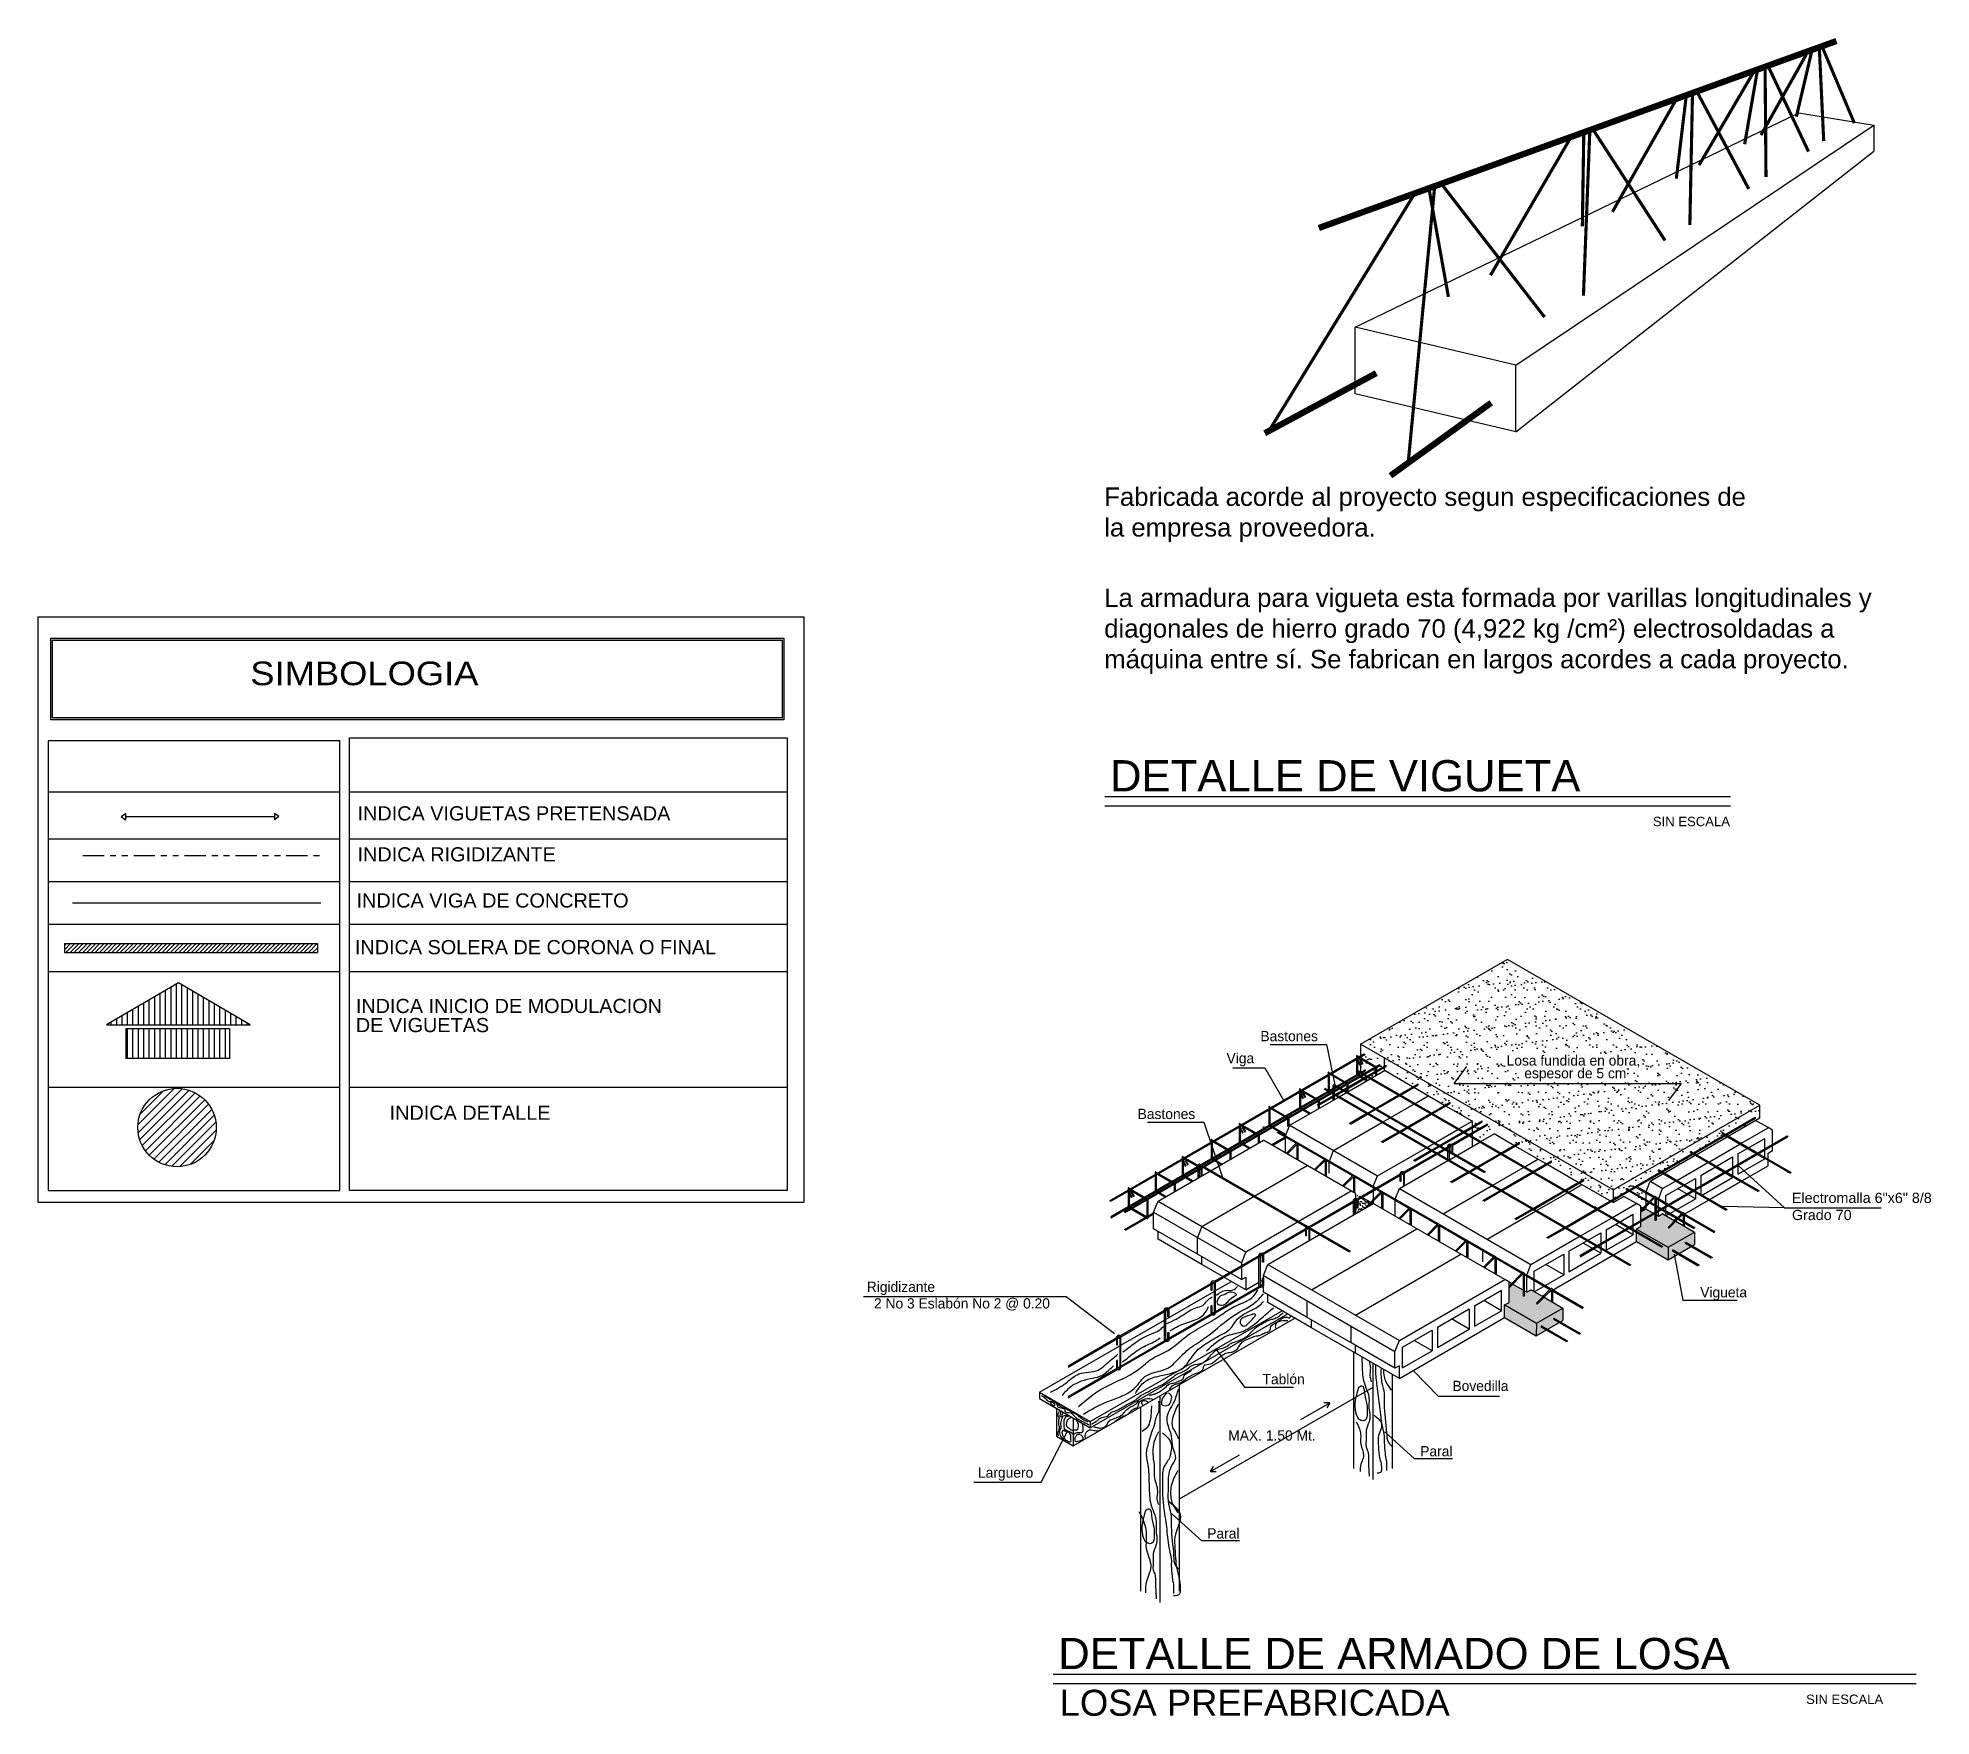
# Model space of a CAD drawing. Header units: inches. Extents: x -370 to 18, y -197 to 199.
# Drawn here: x -209.2 to -177.18, y -12.17 to 16.22 of the extents above; entities that cross this region are included whole.
import ezdxf
from ezdxf.enums import TextEntityAlignment as Align

# ---------------------------------------------------------------- set-up
doc = ezdxf.new("R2010")
doc.units = ezdxf.units.IN
doc.header["$MEASUREMENT"] = 0
doc.linetypes.add('ACAD_ISO12W100', pattern=[21, 12, -3, 0, -3, 0, -3])
doc.linetypes.add('CENTER2', pattern=[28.575, 19.05, -3.175, 3.175, -3.175])
for name, color, linetype in [('14Estructura De Losa_Detalles2', 2, 'Continuous'), ('2', 2, 'Continuous'), ('3', 3, 'Continuous'), ('6', 6, 'Continuous'), ('mobiliario', 1, 'Continuous'), ('MUROS', 5, 'Continuous'), ('VIGAS', 6, 'CENTER2')]:
    doc.layers.add(name, color=color, linetype=linetype)
doc.layers.add('CIM_TXT_ARMADOS', color=3, linetype='Continuous', lineweight=0)
doc.styles.add('ARIAL', font='arial.ttf', dxfattribs={"height": 0.14})
doc.styles.add('CYPETXT', font='arial.ttf', dxfattribs={"height": 0.2})
doc.styles.get("Standard").update_dxf_attribs({"font": 'arial.ttf'})
pattern_1 = [(0, (-6340.859, -3158.471), (0, 6.985), [5.08, -1.905]), (90, (-6340.859, -3158.471), (-6.985, 4e-16), [5.08, -1.905])]

msp = doc.modelspace()

# ---------------------------------------------------------------- texts
at = {"layer": '14Estructura De Losa_Detalles2', "color": 1, "width": 13.6063714, "attachment_point": 1}
for s, insert, char_height in [('Fabricada acorde al proyecto segun especificaciones de \\Pla empresa proveedora.', (-191.16341, 8.61406), 0.3112795), ('La armadura para vigueta esta formada por varillas longitudinales y diagonales de hierro grado 70 (4,922 kg /cm²) electrosoldadas a máquina entre sí. Se fabrican en largos acordes a cada proyecto.', (-191.16341, 6.90485), 0.31127951)]:
    msp.add_mtext(s, dxfattribs=dict(at, insert=insert, char_height=char_height))
at = {"layer": '3', "style": 'ARIAL'}
for s, height, p in [('DETALLE DE VIGUETA', 0.5283311, (-191.06571, 3.47364)), ('SIN ESCALA ', 0.1584993, (-181.88422, 2.88493)), ('DETALLE DE ARMADO DE LOSA', 0.5283311, (-191.94105, -11.37529)), ('LOSA PREFABRICADA', 0.440439, (-191.91597, -12.16385)), ('SIN ESCALA ', 0.1584993, (-179.29292, -11.964))]:
    msp.add_text(s, height=height, dxfattribs=at).set_placement(p)
at = {"layer": 'mobiliario', "color": 2, "width": 1.1}
msp.add_text('SIMBOLOGIA', height=0.4, dxfattribs=at).set_placement((-205.60562, 5.2697))
at = {"layer": 'mobiliario', "color": 2}
for s, p in [('INDICA VIGUETAS PRETENSADA', (-203.79104, 2.98172)), ('INDICA RIGIDIZANTE ', (-203.79104, 2.28822)), ('INDICA VIGA DE CONCRETO ', (-203.8084, 1.50804)), ('INDICA SOLERA DE CORONA O FINAL', (-203.83663, 0.71891)), ('INDICA INICIO DE MODULACION ', (-203.82038, -0.27616)), ('DE VIGUETAS', (-203.82038, -0.59968)), ('INDICA DETALLE', (-203.24857, -2.0823))]:
    msp.add_text(s, height=0.24, dxfattribs=at).set_placement(p)

# ---------------------------------------------------------------- blocks, each defined once
blk = doc.blocks.new('FI3EHJ')
h = blk.add_hatch()
h.set_pattern_fill('ANGLE', color=4)
h.set_pattern_definition(pattern_1)
h.paths.add_polyline_path([(0.042, 0.963), (0, 1.019), (-0.042, 0.963)])
h = blk.add_hatch()
h.set_pattern_fill('ANGLE', color=4)
h.set_pattern_definition(pattern_1)
h.paths.add_polyline_path([(-0.042, -0.963), (0, -1.019), (0.042, -0.963)])
at = {"color": 4}
for p, q in [((0, 1.019), (-0.042, 0.963)), ((0, 1.019), (0.042, 0.963)), ((-0.042, 0.963), (0.042, 0.963)), ((0, 0.963), (0, -0.963)), ((0, -1.019), (-0.042, -0.963)), ((-0.042, -0.963), (0.042, -0.963)), ((0, -1.019), (0.042, -0.963))]:
    blk.add_line(p, q, dxfattribs=at)
blk = doc.blocks.new('EWRGT')
at = {"layer": '14Estructura De Losa_Detalles2', "ltscale": 0.5}
for p, q in [((4360.685, 3765.326), (4369.519, 3769.591)), ((4369.519, 3769.591), (4371.014, 3769.349)), ((4363.888, 3764.567), (4371.014, 3769.349)), ((4371.014, 3769.349), (4371.014, 3768.827)), ((4363.888, 3763.242), (4371.014, 3768.827)), ((4363.888, 3764.567), (4360.685, 3765.326)), ((4360.685, 3764.001), (4360.685, 3765.326)), ((4363.888, 3763.242), (4363.888, 3764.567)), ((4363.888, 3763.242), (4360.685, 3764.001))]:
    blk.add_line(p, q, dxfattribs=at)
for points, const_width in [([(4359.964, 3767.3), (4370.269, 3771.024)], 0.125), ([(4368.848, 3770.537), (4368.866, 3768.317)], 0.0623), ([(4370.015, 3769.03), (4369.928, 3770.879)], 0.0623), ([(4369.992, 3770.891), (4370.625, 3769.389)], 0.0623), ([(4368.924, 3770.491), (4369.713, 3768.821)], 0.0623), ([(4367.35, 3767.358), (4367.403, 3769.986)], 0.0623), ([(4367.513, 3769.974), (4368.523, 3768.078)], 0.0623), ([(4365.358, 3769.219), (4365.232, 3765.953)], 0.0623), ([(4365.435, 3769.242), (4366.857, 3767.051)], 0.0623), ([(4362.268, 3768.106), (4361.743, 3762.624)], 0.0623), ([(4364.457, 3765.527), (4362.395, 3768.19)], 0.0623), ([(4358.887, 3763.213), (4361.107, 3764.41)], 0.125), ([(4361.39, 3762.368), (4363.397, 3763.821)], 0.125)]:
    blk.add_lwpolyline(points, dxfattribs=dict(at, const_width=const_width))
at = {"layer": '14Estructura De Losa_Detalles2', "color": 251, "ltscale": 0.5, "const_width": 0.0623}
for points in [[(4369.666, 3770.75), (4368.766, 3769.151)], [(4369.471, 3769.517), (4369.784, 3770.851)], [(4368.624, 3770.412), (4367.533, 3768.552)], [(4368.441, 3768.968), (4368.697, 3770.449)], [(4367.081, 3769.862), (4365.81, 3767.623)], [(4367.081, 3768.283), (4367.28, 3769.944)], [(4365.011, 3769.156), (4363.381, 3766.359)], [(4365.21, 3767.336), (4365.239, 3769.203)], [(4361.877, 3767.992), (4358.955, 3763.234)], [(4362.144, 3768.153), (4362.544, 3765.929)]]:
    blk.add_lwpolyline(points, dxfattribs=at)
blk = doc.blocks.new('V')
at = {"layer": 'MUROS', "color": 1, "linetype": 'Continuous'}
for p, q in [((-20942.52, -13045.92), (-20934.15, -13041.09)), ((-20934.15, -13047.48), (-20939.68, -13044.28)), ((-20934.15, -13047.48), (-20934.15, -13041.09)), ((-20954.16, -13052.65), (-20944.18, -13046.88)), ((-20944.18, -13053.27), (-20949.71, -13050.08)), ((-20944.18, -13046.88), (-20944.18, -13053.27)), ((-20942.52, -13045.92), (-20942.52, -13052.31)), ((-20942.52, -13052.31), (-20934.15, -13047.48)), ((-20965.03, -13058.92), (-20955.82, -13053.6)), ((-20955.82, -13059.99), (-20961.36, -13056.8)), ((-20955.82, -13053.6), (-20955.82, -13059.99)), ((-20954.16, -13052.65), (-20954.16, -13059.03)), ((-20954.16, -13059.03), (-20944.18, -13053.27)), ((-20965.03, -13065.31), (-20965.03, -13058.92)), ((-20965.03, -13065.31), (-20955.82, -13059.99))]:
    blk.add_line(p, q, dxfattribs=at)
blk = doc.blocks.new('JJJ')
at = {"layer": 'MUROS', "linetype": 'Continuous'}
h = blk.add_hatch(dxfattribs=at)
h.set_pattern_fill('AR-SAND', color=8, scale=0.12852, style=0)
h.set_pattern_definition([(37.5, (1969.40457, 4470.53628), (-0.00809588, 0.2476346), [0, -0.1953498, 0, -0.2184833, 0, -0.20884434]), (7.5, (1969.40457, 4470.5363), (0.227451, 0.3627011), [0, -0.10538607, 0, -0.17607185, 0, -0.0674728]), (327.5, (1969.24649, 4470.53628), (0.40022825, 0.0007273), [0, -0.0642598, 0, -0.23133527, 0, -0.30202105]), (317.5, (1969.2465, 4470.5363), (0.3863462, 0.1127985), [0, -0.0321299, 0, -0.15165312, 0, -0.17350145])])
h.paths.add_polyline_path([(2076.528, 4491.914), (2076.503, 4491.928, 0.27069), (2076.499, 4491.928, -0.27069), (2076.503, 4491.928), (2076.126, 4492.146, 0.267949), (2076.122, 4492.146), (2073.642, 4490.714), (2074.046, 4490.481)])
h.paths.add_polyline_path([(2073.905, 4490.335), (2073.961, 4490.368), (2073.961, 4490.345), (2073.913, 4490.318), (2073.913, 4490.265), (2074.046, 4490.341), (2074.046, 4490.481), (2073.642, 4490.714), (2073.642, 4490.516), (2073.7, 4490.55), (2073.72, 4490.539), (2073.642, 4490.494), (2073.642, 4490.487)])
h.paths.add_polyline_path([(2073.72, 4490.282), (2073.72, 4490.26), (2073.666, 4490.229), (2073.694, 4490.213), (2073.888, 4490.325), (2073.642, 4490.467), (2073.642, 4490.46), (2073.681, 4490.384), (2073.666, 4490.376), (2073.642, 4490.428), (2073.642, 4490.243), (2073.647, 4490.24)])
h.paths.add_polyline_path([(2073.895, 4490.255), (2073.895, 4490.307), (2073.713, 4490.202), (2073.759, 4490.176)])
h.paths.add_polyline_path([(2073.895, 4490.18), (2073.895, 4490.232), (2073.778, 4490.165), (2073.823, 4490.138)])
h.paths.add_polyline_path([(2074.046, 4490.266), (2074.046, 4490.319), (2073.913, 4490.243), (2073.913, 4490.19)])
h = blk.add_hatch(dxfattribs=at)
h.set_pattern_fill('AR-SAND', color=8, scale=0.12852, style=0)
h.set_pattern_definition([(37.5, (1772.71763, 4346.0752), (-0.00809588, 0.24763461), [0, -0.19534978, 0, -0.21848331, 0, -0.20884434]), (7.5, (1772.71763, 4346.0752), (0.227451, 0.36270107), [0, -0.10538607, 0, -0.17607185, 0, -0.06747279]), (327.5, (1772.55955, 4346.0752), (0.40022825, 0.0007273), [0, -0.0642598, 0, -0.23133527, 0, -0.30202105]), (317.5, (1772.55955, 4346.0752), (0.38634617, 0.1127985), [0, -0.0321299, 0, -0.15165312, 0, -0.17350145])])
h.paths.add_polyline_path([(2080.397, 4489.681), (2076.501, 4491.93), (2074.046, 4490.481), (2077.914, 4488.247)])
h.paths.add_polyline_path([(2074.046, 4490.481), (2074.046, 4490.341), (2074.075, 4490.358), (2074.075, 4490.336), (2074.046, 4490.319), (2074.046, 4490.266), (2074.523, 4489.991), (2074.617, 4490.045), (2074.617, 4490.023), (2074.542, 4489.98), (2075.065, 4489.678), (2075.159, 4489.732), (2075.159, 4489.71), (2075.085, 4489.666), (2075.53, 4489.41), (2075.53, 4489.218), (2075.789, 4489.368), (2075.789, 4489.346), (2075.53, 4489.196), (2075.53, 4489.153), (2075.679, 4489.067), (2075.901, 4489.195), (2076.238, 4489.001), (2076.332, 4489.055), (2076.332, 4489.033), (2076.257, 4488.99), (2076.78, 4488.688), (2076.874, 4488.742), (2076.874, 4488.72), (2076.799, 4488.676), (2077.323, 4488.374), (2077.417, 4488.429), (2077.417, 4488.406), (2077.342, 4488.363), (2077.865, 4488.061), (2077.914, 4488.089), (2077.914, 4488.247)])
h.paths.add_polyline_path([(2075.53, 4489.131), (2075.53, 4488.981), (2075.659, 4489.056)], flags=17)
h.paths.add_polyline_path([(2078.708, 4488.548), (2078.683, 4488.563), (2078.683, 4488.585), (2078.728, 4488.559), (2079.251, 4488.861), (2079.225, 4488.876), (2079.225, 4488.898), (2079.27, 4488.872), (2079.793, 4489.174), (2079.767, 4489.189), (2079.767, 4489.212), (2079.812, 4489.185), (2080.318, 4489.477), (2080.327, 4489.461), (2079.832, 4489.174), (2079.861, 4489.157), (2080.397, 4489.466), (2080.397, 4489.681), (2077.914, 4488.247), (2077.914, 4488.089), (2078.166, 4488.235), (2078.14, 4488.25), (2078.14, 4488.272), (2078.185, 4488.246)])
h.paths.add_polyline_path([(2078.301, 4488.291), (2078.205, 4488.235), (2078.467, 4488.083), (2078.467, 4488.195)])
h.paths.add_polyline_path([(2078.467, 4488.352), (2078.757, 4488.52), (2078.728, 4488.537), (2078.32, 4488.302), (2078.467, 4488.217)], flags=17)
h.paths.add_polyline_path([(2079.3, 4488.833), (2079.27, 4488.85), (2078.747, 4488.548), (2078.777, 4488.531)], flags=17)
h.paths.add_polyline_path([(2078.17, 4488.181), (2078.383, 4488.058), (2078.383, 4487.904), (2078.467, 4487.99), (2078.467, 4488.061), (2078.185, 4488.224), (2077.914, 4488.067), (2077.914, 4488.033)])
h.paths.add_polyline_path([(2078.467, 4487.924), (2078.467, 4487.963), (2078.383, 4487.877), (2078.383, 4487.875)])
h.paths.add_polyline_path([(2079.842, 4489.146), (2079.812, 4489.163), (2079.289, 4488.861), (2079.319, 4488.844)], flags=17)
h.paths.add_polyline_path([(2076.167, 4490.119), (2078.38, 4490.119), (2078.38, 4490.32), (2076.167, 4490.32)], flags=24)
h = blk.add_hatch(dxfattribs=at)
h.set_pattern_fill('AR-SAND', color=8, scale=0.034272, style=0)
h.set_pattern_definition([(37.5, (1969.40457, 4470.536284), (-0.002158902, 0.066035896), [0, -0.052093276, 0, -0.058262216, 0, -0.055691825]), (7.5, (1969.40457, 4470.53628), (0.060653596, 0.096720285), [0, -0.028102951, 0, -0.046952492, 0, -0.017992743]), (327.5, (1969.362414, 4470.536284), (0.106727534, 0.000193946), [0, -0.017135946, 0, -0.061689406, 0, -0.080538946]), (317.5, (1969.36241, 4470.53628), (0.10302565, 0.0300796), [0, -0.008567973, 0, -0.040440833, 0, -0.046267054])])
h.paths.add_polyline_path([(2073.585, 4488.095), (2073.651, 4488.134), (2073.557, 4488.188), (2073.557, 4488.103, -0.190066)])
h.paths.add_polyline_path([(2073.596, 4488.08, -0.097933), (2073.599, 4488.065), (2073.599, 4487.947), (2073.58, 4487.947), (2073.58, 4488.065, 0.063822), (2073.579, 4488.07), (2073.557, 4488.057), (2073.557, 4487.844), (2073.705, 4487.93), (2073.814, 4488.04), (2073.671, 4488.122)])
h.paths.add_polyline_path([(2073.855, 4488.016), (2073.832, 4488.03), (2073.769, 4487.967)])
h = blk.add_hatch(dxfattribs=at)
h.set_pattern_fill('AR-SAND', color=8, scale=0.034272, style=0)
h.set_pattern_definition([(37.5, (1772.717625, 4346.075197), (-0.0021589016, 0.066035896), [0, -0.052093276, 0, -0.058262216, 0, -0.0556918245]), (7.5, (1772.717625, 4346.0752), (0.060653596, 0.096720285), [0, -0.0281029514, 0, -0.046952492, 0, -0.017992743]), (327.5, (1772.67547, 4346.075197), (0.106727534, 0.000193946), [0, -0.017135946, 0, -0.061689406, 0, -0.080538946]), (317.5, (1772.67547, 4346.0752), (0.103025646, 0.030079602), [0, -0.008567973, 0, -0.040440833, 0, -0.046267054])])
h.paths.add_polyline_path([(2076.617, 4485.993), (2077.063, 4486.25), (2076.746, 4486.433), (2076.63, 4486.316), (2076.616, 4486.33), (2076.728, 4486.443), (2076.585, 4486.526), (2076.582, 4486.524), (2076.582, 4486.527), (2076.528, 4486.559), (2076.453, 4486.516), (2076.412, 4486.54), (2076.412, 4486.451), (2076.393, 4486.451), (2076.393, 4486.551), (2076.215, 4486.653), (2076.154, 4486.592), (2076.154, 4486.345), (2076.081, 4486.303)])
h.paths.add_polyline_path([(2076.081, 4486.303), (2076.08, 4486.302), (2076.08, 4486.088), (2076.615, 4485.779), (2076.617, 4485.993)])
h.paths.add_polyline_path([(2076.805, 4485.889), (2077.005, 4486.004), (2076.905, 4486.062), (2076.914, 4486.079), (2077.024, 4486.015), (2077.063, 4486.037), (2077.063, 4486.25), (2076.617, 4485.993), (2076.615, 4485.779), (2076.786, 4485.878), (2076.692, 4485.932), (2076.702, 4485.949)])
h.paths.add_polyline_path([(2078.846, 4487.277), (2079.291, 4487.534), (2078.974, 4487.717), (2078.858, 4487.601), (2078.844, 4487.614), (2078.957, 4487.727), (2078.813, 4487.81), (2078.81, 4487.809), (2078.81, 4487.812), (2078.756, 4487.843), (2078.682, 4487.8), (2078.64, 4487.824), (2078.64, 4487.736), (2078.621, 4487.736), (2078.621, 4487.835), (2078.467, 4487.924), (2078.383, 4487.875), (2078.383, 4487.63), (2078.309, 4487.587)])
h.paths.add_polyline_path([(2078.309, 4487.587), (2078.308, 4487.587), (2078.308, 4487.373), (2078.843, 4487.064), (2078.846, 4487.277)])
h.paths.add_polyline_path([(2078.846, 4487.277), (2078.843, 4487.064), (2079.014, 4487.162), (2078.92, 4487.217), (2078.93, 4487.233), (2079.033, 4487.174), (2079.233, 4487.289), (2079.133, 4487.347), (2079.143, 4487.363), (2079.252, 4487.3), (2079.291, 4487.322), (2079.291, 4487.534)])
at = {"color": 2, "ltscale": 5}
for p, q in [((2072.376, 4489.166), (2072.446, 4489.343)), ((2073.118, 4488.737), (2073.188, 4488.914)), ((2073.857, 4488.307), (2073.927, 4488.484)), ((2078.471, 4488.218), (2078.541, 4488.395)), ((2070.144, 4487.871), (2070.218, 4488.058)), ((2074.227, 4488.091), (2074.301, 4488.272)), ((2078.683, 4488.093), (2078.752, 4488.27)), ((2070.96, 4487.63), (2070.886, 4487.443)), ((2071.702, 4487.202), (2071.628, 4487.015)), ((2071.999, 4486.8), (2072.073, 4486.987)), ((2076.454, 4486.808), (2076.524, 4486.985)), ((2074.225, 4485.515), (2074.299, 4485.702))]:
    blk.add_line(p, q, dxfattribs=at)
at = {"layer": '14Estructura De Losa_Detalles2', "color": 1}
for p, q in [((2070.582, 4483.023), (2073.857, 4484.914)), ((2072.633, 4484.365), (2073.123, 4484.648)), ((2073.123, 4484.648), (2073.024, 4484.648)), ((2073.123, 4484.648), (2073.074, 4484.563)), ((2071.104, 4483.483), (2071.594, 4483.766)), ((2071.104, 4483.483), (2071.154, 4483.568)), ((2071.104, 4483.483), (2071.203, 4483.483))]:
    blk.add_line(p, q, dxfattribs=at)
at = {"layer": 'MUROS', "color": 2, "linetype": 'Continuous'}
for p, q in [((2073.642, 4490.714), (2076.122, 4492.146)), ((2080.397, 4489.681), (2076.126, 4492.146)), ((2069.399, 4488.066), (2073.7, 4490.55)), ((2069.418, 4488.055), (2073.72, 4490.539)), ((2077.914, 4488.247), (2073.642, 4490.714)), ((2073.642, 4490.714), (2073.642, 4490.237)), ((2073.7, 4490.55), (2073.72, 4490.539)), ((2069.418, 4487.798), (2073.72, 4490.282)), ((2069.418, 4487.776), (2073.72, 4490.26)), ((2069.645, 4487.876), (2073.961, 4490.368)), ((2069.664, 4487.864), (2073.961, 4490.345)), ((2073.093, 4490.237), (2073.093, 4489.918)), ((2073.099, 4490.24), (2073.428, 4490.05)), ((2073.281, 4489.825), (2074.046, 4490.266)), ((2078.743, 4487.275), (2073.568, 4490.263)), ((2073.577, 4490.518), (2073.577, 4490.2)), ((2073.583, 4490.521), (2073.911, 4490.331)), ((2078.763, 4487.287), (2073.587, 4490.274)), ((2073.593, 4490.489), (2073.593, 4490.208)), ((2073.593, 4490.463), (2073.64, 4490.362)), ((2073.593, 4490.433), (2073.63, 4490.357)), ((2073.599, 4490.492), (2073.615, 4490.483)), ((2073.615, 4490.483), (2073.666, 4490.376)), ((2073.63, 4490.357), (2073.64, 4490.362)), ((2073.636, 4490.471), (2073.681, 4490.384)), ((2073.636, 4490.471), (2073.893, 4490.322)), ((2073.666, 4490.376), (2073.681, 4490.384)), ((2073.72, 4490.282), (2073.72, 4490.26)), ((2073.759, 4490.176), (2074.075, 4490.358)), ((2073.778, 4490.165), (2074.075, 4490.336)), ((2073.895, 4490.319), (2073.895, 4490.18)), ((2073.913, 4490.328), (2073.913, 4490.19)), ((2073.961, 4490.368), (2073.961, 4490.345)), ((2074.046, 4490.341), (2074.046, 4490.481)), ((2074.046, 4490.266), (2074.046, 4490.319)), ((2074.523, 4489.991), (2074.046, 4490.266)), ((2072.609, 4489.954), (2072.609, 4489.635)), ((2072.615, 4489.957), (2072.943, 4489.767)), ((2072.625, 4489.925), (2072.625, 4489.644)), ((2072.625, 4489.899), (2072.672, 4489.798)), ((2072.631, 4489.928), (2072.647, 4489.919)), ((2072.647, 4489.919), (2072.698, 4489.812)), ((2072.668, 4489.907), (2072.713, 4489.82)), ((2072.668, 4489.907), (2072.925, 4489.758)), ((2078.201, 4486.962), (2073.026, 4489.95)), ((2078.22, 4486.973), (2073.045, 4489.961)), ((2073.11, 4490.208), (2073.11, 4489.927)), ((2073.112, 4489.923), (2073.282, 4489.825)), ((2073.116, 4490.211), (2073.134, 4490.2)), ((2073.134, 4490.2), (2073.41, 4490.041)), ((2073.216, 4489.863), (2073.739, 4490.165)), ((2073.236, 4489.851), (2073.759, 4490.153)), ((2073.412, 4490.038), (2073.412, 4489.9)), ((2073.43, 4490.047), (2073.43, 4489.911)), ((2073.579, 4490.196), (2073.751, 4490.096)), ((2073.595, 4490.205), (2073.767, 4490.106)), ((2074.301, 4489.863), (2074.617, 4490.045)), ((2074.32, 4489.851), (2074.617, 4490.023)), ((2075.065, 4489.678), (2074.542, 4489.98)), ((2072.091, 4489.655), (2072.091, 4489.337)), ((2072.097, 4489.658), (2072.426, 4489.468)), ((2072.108, 4489.626), (2072.108, 4489.345)), ((2072.114, 4489.629), (2072.13, 4489.62)), ((2072.129, 4489.62), (2072.408, 4489.459)), ((2072.446, 4489.343), (2073.262, 4489.814)), ((2072.611, 4489.632), (2072.779, 4489.535)), ((2072.625, 4489.869), (2072.662, 4489.793)), ((2072.627, 4489.641), (2072.794, 4489.544)), ((2072.662, 4489.793), (2072.672, 4489.798)), ((2072.698, 4489.812), (2072.713, 4489.82)), ((2072.91, 4489.686), (2073.197, 4489.851)), ((2072.927, 4489.755), (2072.927, 4489.621)), ((2072.929, 4489.674), (2073.216, 4489.84)), ((2072.945, 4489.764), (2072.945, 4489.631)), ((2073.759, 4489.549), (2074.282, 4489.851)), ((2073.778, 4489.538), (2074.301, 4489.84)), ((2074.023, 4489.397), (2074.546, 4489.699)), ((2074.566, 4489.71), (2074.788, 4489.838)), ((2074.843, 4489.549), (2075.159, 4489.732)), ((2074.863, 4489.538), (2075.159, 4489.71)), ((2075.53, 4489.41), (2075.085, 4489.666)), ((2077.914, 4488.247), (2080.397, 4489.681)), ((2080.397, 4489.466), (2080.397, 4489.681)), ((2071.591, 4489.37), (2071.591, 4489.052)), ((2071.597, 4489.373), (2071.925, 4489.183)), ((2071.607, 4489.341), (2071.607, 4489.06)), ((2071.607, 4489.315), (2071.654, 4489.215)), ((2071.607, 4489.285), (2071.644, 4489.209)), ((2071.613, 4489.344), (2071.629, 4489.335)), ((2071.629, 4489.335), (2071.68, 4489.229)), ((2071.65, 4489.323), (2071.695, 4489.237)), ((2071.65, 4489.323), (2071.907, 4489.174)), ((2072.093, 4489.333), (2072.372, 4489.172)), ((2072.11, 4489.342), (2072.372, 4489.19)), ((2072.41, 4489.456), (2072.41, 4489.322)), ((2072.428, 4489.465), (2072.428, 4489.332)), ((2072.446, 4489.343), (2073.928, 4488.487)), ((2073.188, 4488.914), (2074.004, 4489.386)), ((2073.452, 4489.372), (2073.739, 4489.538)), ((2073.471, 4489.361), (2073.759, 4489.527)), ((2074.301, 4489.236), (2074.824, 4489.538)), ((2074.32, 4489.225), (2074.843, 4489.527)), ((2074.765, 4488.968), (2075.288, 4489.27)), ((2075.308, 4489.281), (2075.53, 4489.41)), ((2075.386, 4489.236), (2075.702, 4489.419)), ((2075.405, 4489.225), (2075.702, 4489.397)), ((2075.473, 4489.186), (2075.789, 4489.368)), ((2075.493, 4489.174), (2075.789, 4489.346)), ((2075.53, 4489.41), (2075.53, 4489.218)), ((2077.643, 4487.933), (2080.318, 4489.477)), ((2077.662, 4487.922), (2080.327, 4489.461)), ((2079.861, 4489.157), (2080.397, 4489.466)), ((2080.075, 4489.034), (2080.537, 4489.3)), ((2080.535, 4489.301), (2080.321, 4489.424)), ((2080.611, 4489.257), (2080.535, 4489.301)), ((2070.218, 4488.058), (2072, 4489.087)), ((2071.115, 4489.096), (2071.115, 4488.778)), ((2071.121, 4489.099), (2071.449, 4488.909)), ((2071.131, 4489.067), (2071.131, 4488.786)), ((2071.137, 4489.07), (2071.157, 4489.059)), ((2071.157, 4489.059), (2071.431, 4488.9)), ((2071.593, 4489.048), (2071.763, 4488.95)), ((2071.609, 4489.057), (2071.778, 4488.959)), ((2071.644, 4489.209), (2071.654, 4489.215)), ((2071.68, 4489.229), (2071.695, 4489.237)), ((2071.909, 4489.171), (2071.909, 4489.035)), ((2071.927, 4489.18), (2071.927, 4489.045)), ((2073.557, 4488.188), (2072, 4489.087)), ((2072.132, 4489.011), (2072.367, 4489.146)), ((2072.152, 4488.999), (2072.372, 4489.127)), ((2072.556, 4489.036), (2072.235, 4489.222)), ((2073.905, 4488.28), (2072.254, 4489.233)), ((2072.372, 4488.872), (2072.372, 4489.142)), ((2072.384, 4488.865), (2072.55, 4489.032)), ((2072.401, 4488.855), (2072.563, 4489.019)), ((2072.563, 4489.019), (2072.563, 4488.762)), ((2073.032, 4488.762), (2072.583, 4489.021)), ((2072.583, 4489.019), (2072.583, 4488.751)), ((2073.927, 4488.484), (2074.746, 4488.957)), ((2073.994, 4489.059), (2074.282, 4489.225)), ((2074.014, 4489.048), (2074.301, 4489.214)), ((2074.843, 4488.923), (2075.366, 4489.225)), ((2074.863, 4488.912), (2075.386, 4489.214)), ((2074.931, 4488.872), (2075.163, 4489.006)), ((2074.95, 4488.861), (2075.177, 4488.993)), ((2075.136, 4488.754), (2075.659, 4489.056)), ((2075.183, 4489.018), (2075.454, 4489.174)), ((2075.194, 4489.002), (2075.473, 4489.163)), ((2075.53, 4489.196), (2075.53, 4489.153)), ((2075.53, 4489.131), (2075.53, 4488.981)), ((2075.679, 4489.067), (2075.901, 4489.195)), ((2076.238, 4489.001), (2075.901, 4489.195)), ((2076.016, 4488.872), (2076.332, 4489.055)), ((2076.035, 4488.861), (2076.332, 4489.033)), ((2076.78, 4488.688), (2076.257, 4488.99)), ((2078.186, 4487.62), (2080.86, 4489.164)), ((2078.205, 4487.609), (2080.87, 4489.147)), ((2079.319, 4488.844), (2079.842, 4489.146)), ((2079.533, 4488.72), (2080.056, 4489.022)), ((2079.812, 4489.185), (2079.767, 4489.212)), ((2079.793, 4489.174), (2079.767, 4489.189)), ((2080.336, 4488.861), (2079.812, 4489.163)), ((2080.355, 4488.872), (2079.832, 4489.174)), ((2080.611, 4489.02), (2080.611, 4489.257)), ((2080.611, 4488.914), (2080.611, 4488.998)), ((2070.625, 4488.812), (2070.625, 4488.494)), ((2070.63, 4488.815), (2070.959, 4488.625)), ((2070.641, 4488.783), (2070.641, 4488.502)), ((2070.641, 4488.757), (2070.688, 4488.657)), ((2070.641, 4488.727), (2070.678, 4488.651)), ((2070.647, 4488.786), (2070.663, 4488.777)), ((2070.663, 4488.777), (2070.714, 4488.671)), ((2070.678, 4488.651), (2070.688, 4488.657)), ((2070.684, 4488.765), (2070.729, 4488.679)), ((2070.684, 4488.765), (2070.941, 4488.616)), ((2070.714, 4488.671), (2070.729, 4488.679)), ((2070.96, 4487.63), (2072.742, 4488.659)), ((2070.961, 4488.622), (2070.961, 4488.487)), ((2071.117, 4488.774), (2071.288, 4488.676)), ((2071.133, 4488.783), (2071.303, 4488.685)), ((2071.433, 4488.897), (2071.433, 4488.76)), ((2071.451, 4488.906), (2071.451, 4488.77)), ((2072.861, 4488.59), (2073.028, 4488.759)), ((2072.878, 4488.58), (2073.042, 4488.745)), ((2073.042, 4488.745), (2073.042, 4488.485)), ((2073.061, 4488.745), (2073.061, 4488.474)), ((2073.508, 4488.487), (2073.061, 4488.745)), ((2073.114, 4488.529), (2073.114, 4488.714)), ((2074.301, 4488.272), (2075.117, 4488.743)), ((2074.369, 4488.548), (2074.912, 4488.861)), ((2074.382, 4488.533), (2074.931, 4488.85)), ((2074.537, 4488.746), (2074.824, 4488.912)), ((2074.556, 4488.735), (2074.843, 4488.901)), ((2075.473, 4488.559), (2075.996, 4488.861)), ((2075.493, 4488.548), (2076.016, 4488.85)), ((2075.878, 4488.326), (2076.401, 4488.628)), ((2076.421, 4488.639), (2076.643, 4488.767)), ((2076.558, 4488.559), (2076.874, 4488.742)), ((2076.577, 4488.548), (2076.874, 4488.72)), ((2077.323, 4488.374), (2076.799, 4488.676)), ((2078.777, 4488.531), (2079.3, 4488.833)), ((2078.991, 4488.407), (2079.514, 4488.709)), ((2079.27, 4488.872), (2079.225, 4488.898)), ((2079.251, 4488.861), (2079.225, 4488.876)), ((2079.793, 4488.548), (2079.27, 4488.85)), ((2079.813, 4488.559), (2079.289, 4488.861)), ((2080.09, 4488.399), (2080.537, 4488.657)), ((2080.913, 4488.528), (2080.355, 4488.85)), ((2080.932, 4488.539), (2080.374, 4488.861)), ((2080.537, 4488.871), (2080.611, 4488.914)), ((2080.537, 4488.767), (2080.537, 4488.871)), ((2080.537, 4488.657), (2080.537, 4488.745)), ((2070.172, 4488.548), (2070.172, 4488.23)), ((2070.178, 4488.551), (2070.507, 4488.361)), ((2070.189, 4488.519), (2070.189, 4488.238)), ((2070.194, 4488.522), (2070.211, 4488.513)), ((2070.211, 4488.513), (2070.488, 4488.352)), ((2070.49, 4488.349), (2070.49, 4488.216)), ((2070.508, 4488.358), (2070.508, 4488.226)), ((2070.627, 4488.49), (2070.796, 4488.392)), ((2070.643, 4488.499), (2070.812, 4488.401)), ((2070.943, 4488.613), (2070.943, 4488.477)), ((2073.338, 4488.315), (2073.507, 4488.486)), ((2073.355, 4488.305), (2073.521, 4488.472)), ((2073.521, 4488.472), (2073.521, 4488.209)), ((2073.54, 4488.472), (2073.54, 4488.198)), ((2073.886, 4488.269), (2073.54, 4488.468)), ((2073.585, 4488.095), (2074.347, 4488.535)), ((2073.596, 4488.08), (2074.365, 4488.523)), ((2075.043, 4487.843), (2075.859, 4488.315)), ((2075.167, 4488.382), (2075.454, 4488.548)), ((2075.186, 4488.371), (2075.473, 4488.537)), ((2076.016, 4488.246), (2076.539, 4488.548)), ((2076.035, 4488.235), (2076.558, 4488.537)), ((2077.1, 4488.246), (2077.417, 4488.429)), ((2077.12, 4488.235), (2077.417, 4488.406)), ((2077.163, 4488.21), (2077.385, 4488.339)), ((2077.865, 4488.061), (2077.342, 4488.363)), ((2078.611, 4488.134), (2078.32, 4488.302)), ((2078.541, 4488.395), (2078.757, 4488.52)), ((2078.541, 4488.395), (2078.755, 4488.271)), ((2078.728, 4488.559), (2078.683, 4488.585)), ((2078.708, 4488.548), (2078.683, 4488.563)), ((2079.251, 4488.235), (2078.728, 4488.537)), ((2079.27, 4488.246), (2078.747, 4488.548)), ((2078.752, 4488.27), (2078.972, 4488.396)), ((2079.547, 4488.086), (2080.07, 4488.388)), ((2080.371, 4488.215), (2079.813, 4488.537)), ((2080.39, 4488.226), (2079.832, 4488.548)), ((2069.711, 4488.279), (2069.711, 4487.96)), ((2069.717, 4488.282), (2070.046, 4488.092)), ((2069.728, 4488.249), (2069.728, 4487.969)), ((2069.728, 4488.224), (2069.775, 4488.123)), ((2069.728, 4488.194), (2069.764, 4488.118)), ((2069.734, 4488.253), (2069.749, 4488.244)), ((2069.749, 4488.244), (2069.801, 4488.137)), ((2069.764, 4488.118), (2069.775, 4488.123)), ((2069.771, 4488.231), (2069.816, 4488.145)), ((2069.771, 4488.231), (2070.028, 4488.083)), ((2069.801, 4488.137), (2069.816, 4488.145)), ((2070.03, 4488.08), (2070.03, 4487.799)), ((2070.048, 4488.089), (2070.048, 4487.77)), ((2070.174, 4488.226), (2070.341, 4488.13)), ((2070.19, 4488.235), (2070.357, 4488.139)), ((2070.218, 4488.058), (2071.702, 4487.202)), ((2071.702, 4487.202), (2073.484, 4488.23)), ((2072.073, 4486.987), (2073.855, 4488.016)), ((2072.771, 4487.625), (2073.565, 4488.084)), ((2072.784, 4487.61), (2073.579, 4488.07)), ((2073.557, 4488.188), (2073.557, 4488.103)), ((2073.557, 4488.057), (2073.557, 4487.844)), ((2073.814, 4488.04), (2073.671, 4488.122)), ((2073.705, 4487.93), (2073.986, 4488.213)), ((2073.769, 4487.967), (2074, 4488.199)), ((2073.856, 4488.015), (2073.832, 4488.03)), ((2076.081, 4486.731), (2073.855, 4488.016)), ((2073.856, 4488.286), (2073.856, 4488.252)), ((2073.856, 4488.23), (2073.856, 4488.082)), ((2073.856, 4488.055), (2073.856, 4488.015)), ((2074.958, 4487.672), (2073.924, 4488.269)), ((2074, 4488.199), (2074, 4487.933)), ((2074.019, 4488.199), (2074.019, 4487.921)), ((2074.461, 4487.936), (2074.019, 4488.192)), ((2074.227, 4487.801), (2074.227, 4488.091)), ((2074.299, 4488.273), (2076.525, 4486.987)), ((2075.709, 4488.069), (2075.996, 4488.235)), ((2075.729, 4488.058), (2076.016, 4488.224)), ((2076.558, 4487.933), (2077.081, 4488.235)), ((2076.577, 4487.922), (2077.1, 4488.224)), ((2076.62, 4487.897), (2077.143, 4488.199)), ((2077.914, 4488.033), (2077.884, 4488.05)), ((2077.905, 4487.782), (2078.309, 4488.016)), ((2077.914, 4488.247), (2077.914, 4488.089)), ((2077.914, 4488.033), (2078.096, 4488.138)), ((2077.914, 4488.067), (2077.914, 4488.033)), ((2078.309, 4488.016), (2078.096, 4488.138)), ((2078.185, 4488.246), (2078.14, 4488.272)), ((2078.166, 4488.235), (2078.14, 4488.25)), ((2078.709, 4487.922), (2078.185, 4488.224)), ((2078.728, 4487.933), (2078.205, 4488.235)), ((2078.596, 4488.12), (2078.301, 4488.291)), ((2078.383, 4487.973), (2078.309, 4488.016)), ((2078.383, 4487.904), (2078.512, 4488.035)), ((2078.383, 4487.877), (2078.529, 4488.025)), ((2078.467, 4488.195), (2078.467, 4487.99)), ((2078.526, 4488.049), (2078.608, 4488.131)), ((2078.544, 4488.039), (2078.621, 4488.118)), ((2078.621, 4488.118), (2078.621, 4487.994)), ((2078.64, 4488.118), (2078.64, 4487.983)), ((2078.844, 4488), (2078.64, 4488.117)), ((2078.824, 4487.988), (2078.64, 4488.095)), ((2078.682, 4487.96), (2078.682, 4488.071)), ((2079.073, 4487.845), (2078.844, 4487.977)), ((2079.087, 4487.859), (2078.863, 4487.988)), ((2079.119, 4487.839), (2079.528, 4488.075)), ((2079.828, 4487.902), (2079.27, 4488.224)), ((2079.848, 4487.913), (2079.29, 4488.235)), ((2069.65, 4487.578), (2070.144, 4487.863)), ((2069.67, 4487.566), (2070.144, 4487.84)), ((2069.713, 4487.957), (2070.042, 4487.767)), ((2069.73, 4487.965), (2070.024, 4487.796)), ((2070.144, 4487.587), (2070.144, 4487.871)), ((2070.144, 4487.871), (2071.628, 4487.015)), ((2074.291, 4487.764), (2074.465, 4487.939)), ((2074.308, 4487.754), (2074.478, 4487.926)), ((2074.478, 4487.926), (2074.478, 4487.656)), ((2074.498, 4487.926), (2074.498, 4487.645)), ((2074.938, 4487.661), (2074.498, 4487.915)), ((2074.768, 4487.489), (2074.943, 4487.666)), ((2075.432, 4487.398), (2074.973, 4487.663)), ((2075.785, 4487.415), (2076.601, 4487.886)), ((2076.252, 4487.756), (2076.539, 4487.922)), ((2076.271, 4487.745), (2076.558, 4487.911)), ((2077.101, 4487.62), (2077.624, 4487.922)), ((2077.12, 4487.609), (2077.643, 4487.911)), ((2077.362, 4487.469), (2077.885, 4487.771)), ((2077.643, 4487.933), (2077.598, 4487.959)), ((2077.624, 4487.922), (2077.598, 4487.937)), ((2078.383, 4487.734), (2078.383, 4487.973)), ((2078.383, 4487.875), (2078.467, 4487.924)), ((2078.383, 4487.63), (2078.383, 4487.711)), ((2078.467, 4487.963), (2078.467, 4487.924)), ((2078.621, 4487.835), (2078.467, 4487.924)), ((2078.621, 4487.972), (2078.621, 4487.736)), ((2078.621, 4487.736), (2078.64, 4487.736)), ((2078.64, 4487.961), (2078.64, 4487.736)), ((2078.682, 4487.8), (2078.64, 4487.824)), ((2078.682, 4487.8), (2078.682, 4487.937)), ((2078.756, 4487.843), (2078.682, 4487.8)), ((2079.286, 4487.588), (2078.728, 4487.911)), ((2079.305, 4487.6), (2078.747, 4487.922)), ((2078.756, 4487.843), (2078.957, 4487.727)), ((2078.844, 4487.614), (2078.989, 4487.76)), ((2078.858, 4487.601), (2079.006, 4487.75)), ((2078.941, 4487.736), (2078.986, 4487.762)), ((2078.974, 4487.717), (2079.291, 4487.534)), ((2079.003, 4487.774), (2079.086, 4487.858)), ((2079.02, 4487.764), (2079.1, 4487.844)), ((2079.061, 4487.805), (2079.1, 4487.828)), ((2079.1, 4487.844), (2079.1, 4487.718)), ((2079.1, 4487.696), (2079.1, 4487.645)), ((2079.119, 4487.844), (2079.119, 4487.707)), ((2079.119, 4487.685), (2079.119, 4487.633)), ((2070.886, 4487.159), (2070.144, 4487.587)), ((2070.218, 4487.416), (2070.218, 4487.545)), ((2070.96, 4486.988), (2070.218, 4487.416)), ((2070.886, 4487.159), (2070.886, 4487.443)), ((2071.986, 4487.172), (2072.748, 4487.612)), ((2071.998, 4487.157), (2072.767, 4487.601)), ((2072.815, 4486.559), (2074.597, 4487.588)), ((2074.785, 4487.479), (2074.957, 4487.653)), ((2074.957, 4487.653), (2074.957, 4487.38)), ((2074.976, 4487.653), (2074.976, 4487.369)), ((2075.415, 4487.386), (2074.976, 4487.639)), ((2075.244, 4487.214), (2075.422, 4487.393)), ((2075.262, 4487.204), (2075.436, 4487.379)), ((2075.436, 4487.379), (2075.436, 4487.103)), ((2075.907, 4487.124), (2075.454, 4487.386)), ((2075.455, 4487.385), (2075.455, 4487.092)), ((2075.892, 4487.111), (2075.455, 4487.363)), ((2076.524, 4486.985), (2077.343, 4487.458)), ((2076.794, 4487.443), (2077.081, 4487.609)), ((2076.813, 4487.432), (2077.101, 4487.598)), ((2076.891, 4486.554), (2078.308, 4487.373)), ((2077.643, 4487.307), (2078.166, 4487.609)), ((2077.663, 4487.295), (2078.186, 4487.597)), ((2078.308, 4487.587), (2078.383, 4487.63)), ((2078.308, 4487.549), (2078.308, 4487.587)), ((2078.308, 4487.373), (2078.308, 4487.526)), ((2078.308, 4487.373), (2078.843, 4487.064)), ((2078.311, 4487.586), (2078.846, 4487.277)), ((2078.844, 4487.614), (2078.858, 4487.601)), ((2078.846, 4487.277), (2079.291, 4487.534)), ((2079.133, 4487.347), (2079.143, 4487.363)), ((2079.133, 4487.347), (2079.574, 4487.092)), ((2079.143, 4487.363), (2079.593, 4487.103)), ((2079.291, 4487.534), (2079.291, 4487.322)), ((2071.628, 4486.731), (2070.886, 4487.159)), ((2070.96, 4486.988), (2070.96, 4487.116)), ((2071.172, 4486.702), (2071.967, 4487.161)), ((2071.185, 4486.688), (2071.981, 4487.147)), ((2073.557, 4486.131), (2075.339, 4487.159)), ((2075.711, 4487.029), (2075.711, 4487.215)), ((2075.721, 4486.939), (2075.901, 4487.12)), ((2075.738, 4486.929), (2075.914, 4487.106)), ((2075.914, 4487.106), (2075.914, 4486.827)), ((2076.383, 4486.849), (2075.933, 4487.109)), ((2075.934, 4487.106), (2075.934, 4486.816)), ((2076.368, 4486.835), (2075.934, 4487.086)), ((2077.354, 4487.14), (2077.624, 4487.295)), ((2077.356, 4487.118), (2077.643, 4487.284)), ((2078.843, 4487.064), (2079.291, 4487.322)), ((2078.846, 4487.277), (2078.843, 4487.064)), ((2078.92, 4487.217), (2078.93, 4487.233)), ((2078.92, 4487.217), (2079.355, 4486.966)), ((2078.93, 4487.233), (2079.374, 4486.977)), ((2071.702, 4486.559), (2070.96, 4486.988)), ((2071.189, 4486.544), (2071.46, 4486.699)), ((2071.628, 4487.015), (2071.628, 4486.731)), ((2071.628, 4486.731), (2071.702, 4486.773)), ((2071.702, 4486.773), (2071.702, 4486.559)), ((2071.943, 4486.698), (2071.982, 4486.72)), ((2071.999, 4486.516), (2071.999, 4486.8)), ((2071.999, 4486.8), (2074.225, 4485.515)), ((2072.073, 4486.987), (2074.299, 4485.702)), ((2074.299, 4485.702), (2076.081, 4486.731)), ((2076.198, 4486.663), (2076.081, 4486.731)), ((2076.154, 4486.62), (2076.379, 4486.847)), ((2076.154, 4486.592), (2076.393, 4486.833)), ((2076.393, 4486.833), (2076.393, 4486.451)), ((2076.412, 4486.833), (2076.412, 4486.451)), ((2076.859, 4486.574), (2076.412, 4486.832)), ((2076.845, 4486.56), (2076.412, 4486.81)), ((2076.453, 4486.516), (2076.453, 4486.786)), ((2070.345, 4486.056), (2071.17, 4486.532)), ((2070.388, 4486.25), (2071.15, 4486.69)), ((2070.4, 4486.234), (2071.169, 4486.678)), ((2071.189, 4486.192), (2071.982, 4486.649)), ((2071.189, 4486.17), (2071.973, 4486.622)), ((2071.702, 4486.559), (2071.924, 4486.687)), ((2072.741, 4486.088), (2071.999, 4486.516)), ((2072.073, 4486.345), (2072.073, 4486.474)), ((2076.154, 4486.345), (2076.154, 4486.688)), ((2076.393, 4486.551), (2076.215, 4486.653)), ((2076.412, 4486.451), (2076.393, 4486.451)), ((2076.453, 4486.516), (2076.412, 4486.54)), ((2076.528, 4486.559), (2076.453, 4486.516)), ((2076.528, 4486.559), (2076.728, 4486.443)), ((2076.616, 4486.33), (2076.858, 4486.573)), ((2076.63, 4486.316), (2076.872, 4486.56)), ((2076.713, 4486.452), (2076.769, 4486.484)), ((2076.746, 4486.433), (2077.063, 4486.25)), ((2076.833, 4486.521), (2076.872, 4486.543)), ((2076.872, 4486.56), (2076.872, 4486.36)), ((2076.891, 4486.56), (2076.891, 4486.349)), ((2077.413, 4486.255), (2076.891, 4486.556)), ((2077.403, 4486.238), (2076.891, 4486.534)), ((2068.785, 4483.918), (2072.531, 4486.081)), ((2069.072, 4484.332), (2072.316, 4486.205)), ((2069.072, 4484.223), (2072.411, 4486.15)), ((2069.574, 4485.78), (2070.368, 4486.238)), ((2069.587, 4485.765), (2070.383, 4486.224)), ((2070.403, 4485.738), (2071.17, 4486.181)), ((2070.403, 4485.716), (2071.168, 4486.158)), ((2072.815, 4485.917), (2072.073, 4486.345)), ((2072.741, 4486.088), (2072.741, 4486.372)), ((2073.483, 4485.66), (2072.741, 4486.088)), ((2074.299, 4485.06), (2076.08, 4486.088)), ((2076.08, 4486.302), (2076.154, 4486.345)), ((2076.08, 4486.088), (2076.08, 4486.302)), ((2076.08, 4486.088), (2076.615, 4485.779)), ((2076.082, 4486.302), (2076.617, 4485.993)), ((2076.616, 4486.33), (2076.63, 4486.316)), ((2076.617, 4485.993), (2077.063, 4486.25)), ((2076.914, 4486.079), (2076.905, 4486.062)), ((2076.905, 4486.062), (2077.345, 4485.808)), ((2076.914, 4486.079), (2077.365, 4485.819)), ((2077.063, 4486.25), (2077.063, 4486.037)), ((2068.697, 4485.274), (2069.552, 4485.767)), ((2068.697, 4485.251), (2069.57, 4485.755)), ((2069.591, 4485.621), (2070.326, 4486.045)), ((2072.815, 4485.917), (2072.815, 4486.045)), ((2073.557, 4485.488), (2072.815, 4485.917)), ((2073.483, 4485.66), (2073.483, 4485.944)), ((2076.615, 4485.779), (2077.063, 4486.037)), ((2076.617, 4485.993), (2076.615, 4485.779)), ((2076.702, 4485.949), (2076.692, 4485.932)), ((2076.692, 4485.932), (2077.126, 4485.681)), ((2076.702, 4485.949), (2077.146, 4485.692)), ((2068.215, 4484.826), (2069.572, 4485.61)), ((2069.591, 4485.269), (2070.383, 4485.727)), ((2069.591, 4485.247), (2070.375, 4485.7)), ((2074.225, 4485.231), (2073.483, 4485.66)), ((2073.53, 4483.537), (2073.53, 4485.504)), ((2073.557, 4485.488), (2073.557, 4485.617)), ((2074.299, 4485.06), (2073.557, 4485.488)), ((2074.225, 4485.231), (2074.225, 4485.515)), ((2068.697, 4484.753), (2069.572, 4485.258)), ((2068.697, 4484.731), (2069.57, 4485.235)), ((2073.857, 4483.348), (2073.857, 4485.315)), ((2074.183, 4483.537), (2074.183, 4485.127)), ((2074.299, 4485.274), (2074.225, 4485.231)), ((2074.299, 4485.06), (2074.299, 4485.274)), ((2068.215, 4484.826), (2069.072, 4484.332)), ((2068.215, 4484.826), (2068.215, 4484.717)), ((2070.582, 4481.458), (2070.582, 4484.955)), ((2068.215, 4484.717), (2069.072, 4484.223)), ((2068.502, 4484.552), (2068.502, 4484.082)), ((2069.929, 4481.458), (2069.929, 4484.579)), ((2069.95, 4484.73), (2069.95, 4484.73)), ((2070.255, 4481.269), (2070.255, 4484.767)), ((2068.785, 4484.388), (2068.785, 4483.918)), ((2069.072, 4484.332), (2069.072, 4484.223)), ((2068.502, 4484.082), (2068.785, 4483.918))]:
    blk.add_line(p, q, dxfattribs=at)
at = {"layer": 'MUROS', "color": 1, "linetype": 'Continuous'}
for p, q in [((2072.113, 4490.708), (2073.068, 4490.708)), ((2073.068, 4490.708), (2073.209, 4490.024)), ((2071.481, 4490.314), (2072.023, 4490.314)), ((2072.023, 4490.314), (2072.34, 4489.765)), ((2074.075, 4490.336), (2074.075, 4490.358)), ((2075.229, 4490.048), (2075.441, 4490.337)), ((2074.617, 4490.023), (2074.617, 4490.045)), ((2075.229, 4490.048), (2079.065, 4490.048)), ((2079.065, 4490.048), (2078.853, 4489.76)), ((2075.159, 4489.71), (2075.159, 4489.732)), ((2070.037, 4489.393), (2070.992, 4489.393)), ((2070.992, 4489.393), (2071.311, 4488.456)), ((2075.702, 4489.397), (2075.702, 4489.419)), ((2075.789, 4489.346), (2075.789, 4489.368)), ((2080.327, 4489.461), (2080.318, 4489.477)), ((2076.332, 4489.033), (2076.332, 4489.055)), ((2079.767, 4489.189), (2079.767, 4489.212)), ((2080.86, 4489.164), (2080.87, 4489.147)), ((2076.874, 4488.72), (2076.874, 4488.742)), ((2079.225, 4488.876), (2079.225, 4488.898)), ((2080.812, 4487.943), (2080.027, 4488.66)), ((2077.417, 4488.406), (2077.417, 4488.429)), ((2078.164, 4488.392), (2078.162, 4488.393)), ((2078.683, 4488.563), (2078.683, 4488.585)), ((2073.985, 4488.212), (2073.905, 4488.258)), ((2078.14, 4488.25), (2078.14, 4488.272)), ((2078.621, 4488.106), (2078.614, 4488.11)), ((2079.1, 4487.829), (2079.09, 4487.835)), ((2079.631, 4487.523), (2079.119, 4487.818)), ((2079.641, 4487.539), (2079.121, 4487.84)), ((2080.812, 4487.943), (2079.756, 4487.965)), ((2080.812, 4487.943), (2082.446, 4487.943)), ((2074.957, 4487.65), (2074.955, 4487.651)), ((2075.436, 4487.374), (2075.432, 4487.376)), ((2075.914, 4487.098), (2075.909, 4487.101)), ((2079.099, 4486.377), (2078.951, 4487.16)), ((2076.393, 4486.821), (2076.386, 4486.825)), ((2065.234, 4486.447), (2068.663, 4486.447)), ((2068.663, 4486.447), (2069.482, 4485.82)), ((2076.872, 4486.545), (2076.862, 4486.55)), ((2080.014, 4486.377), (2079.099, 4486.377)), ((2071.692, 4484.903), (2071.202, 4485.556)), ((2074.962, 4484.756), (2074.531, 4485.193)), ((2072.51, 4484.903), (2071.692, 4484.903)), ((2075.992, 4484.756), (2074.962, 4484.756)), ((2068.242, 4483.302), (2068.684, 4484.167)), ((2074.558, 4483.699), (2074.051, 4484.156)), ((2075.196, 4483.699), (2074.558, 4483.699)), ((2067.102, 4483.302), (2068.242, 4483.302)), ((2070.957, 4482.309), (2070.45, 4482.767)), ((2071.594, 4482.309), (2070.957, 4482.309))]:
    blk.add_line(p, q, dxfattribs=at)
at = {"layer": 'MUROS', "color": 4, "linetype": 'Continuous'}
for p, q in [((2073.176, 4490.012), (2073.175, 4489.765)), ((2073.195, 4490.003), (2073.195, 4489.773)), ((2075.742, 4488.539), (2073.201, 4490.006)), ((2075.761, 4488.551), (2073.203, 4490.027)), ((2070.891, 4488.668), (2070.89, 4488.445)), ((2070.911, 4488.658), (2070.911, 4488.457)), ((2073.458, 4487.194), (2070.917, 4488.662)), ((2073.477, 4487.206), (2070.919, 4488.682))]:
    blk.add_line(p, q, dxfattribs=at)
at = {"layer": 'MUROS', "color": 2, "linetype": 'Continuous'}
for points in [[(2075.12, 4488.982), (2075.12, 4488.988, -1), (2075.197, 4488.988), (2075.197, 4488.869), (2075.178, 4488.869), (2075.178, 4488.988, 0.859603), (2075.14, 4488.993, 0.859603)], [(2074.386, 4488.321), (2074.386, 4488.516, 1), (2074.309, 4488.516), (2074.309, 4488.513)], [(2074.331, 4488.526, -0.748653), (2074.367, 4488.516), (2074.367, 4488.31)], [(2073.522, 4488.059), (2073.522, 4488.065, -1), (2073.599, 4488.065), (2073.599, 4487.947), (2073.58, 4487.947), (2073.58, 4488.065, 0.859603), (2073.542, 4488.071, 0.859603)], [(2072.788, 4487.4), (2072.788, 4487.593, 1), (2072.711, 4487.593), (2072.711, 4487.591)], [(2072.733, 4487.603, -0.748653), (2072.768, 4487.593), (2072.768, 4487.389)], [(2071.924, 4487.136), (2071.924, 4487.142, -1), (2072.001, 4487.142), (2072.001, 4487.024), (2071.982, 4487.024), (2071.982, 4487.142, 0.859603), (2071.944, 4487.148, 0.859603)], [(2071.929, 4486.619, -0.132484), (2071.924, 4486.638), (2071.924, 4487.114)], [(2071.943, 4487.125), (2071.943, 4486.638, 0.133317), (2071.946, 4486.629, 0.133317)], [(2071.129, 4486.135, 0.607653), (2071.189, 4486.167), (2071.189, 4486.67, 1), (2071.112, 4486.67), (2071.112, 4486.668)], [(2071.97, 4486.621, 0.304265), (2071.982, 4486.638), (2071.982, 4486.757), (2072.001, 4486.757), (2072.001, 4486.638, -0.579057), (2071.943, 4486.605, -0.579057)], [(2071.135, 4486.681, -0.748653), (2071.17, 4486.67), (2071.17, 4486.167, -0.428531), (2071.15, 4486.147, -0.428531)], [(2070.326, 4486.213), (2070.326, 4486.219, -1), (2070.403, 4486.219), (2070.403, 4486.101), (2070.383, 4486.101), (2070.383, 4486.219, 0.859603), (2070.346, 4486.225, 0.859603)], [(2070.331, 4485.696, -0.132484), (2070.326, 4485.716), (2070.326, 4486.191)], [(2070.345, 4486.202), (2070.345, 4485.716, 0.133317), (2070.347, 4485.706, 0.133317)], [(2071.133, 4486.16, -0.094126), (2071.132, 4486.167), (2071.132, 4486.285), (2071.112, 4486.285), (2071.112, 4486.167, 0.112902), (2071.116, 4486.15, 0.112902)], [(2069.531, 4485.212, 0.606221), (2069.591, 4485.244), (2069.591, 4485.748, 1), (2069.514, 4485.748), (2069.514, 4485.745)], [(2069.536, 4485.758, -0.748653), (2069.572, 4485.748), (2069.572, 4485.244, -0.424344), (2069.552, 4485.225, -0.424344)], [(2070.373, 4485.699, 0.282259), (2070.383, 4485.716), (2070.383, 4485.834), (2070.403, 4485.834), (2070.403, 4485.716, -0.577597), (2070.345, 4485.682, -0.577597)], [(2069.535, 4485.237, -0.094126), (2069.533, 4485.244), (2069.533, 4485.362), (2069.514, 4485.362), (2069.514, 4485.244, 0.112902), (2069.518, 4485.227, 0.112902)]]:
    blk.add_lwpolyline(points, format="xyb", dxfattribs=at)
for points in [[(2075.12, 4488.763), (2075.12, 4488.959)], [(2075.14, 4488.971), (2075.14, 4488.756)], [(2074.309, 4488.491), (2074.309, 4488.397), (2074.328, 4488.397), (2074.328, 4488.502)], [(2073.522, 4487.824), (2073.522, 4488.037)], [(2073.541, 4488.048), (2073.541, 4487.835)], [(2072.711, 4487.568), (2072.711, 4487.475), (2072.73, 4487.475), (2072.73, 4487.579)], [(2071.112, 4486.646), (2071.112, 4486.552), (2071.132, 4486.552), (2071.132, 4486.657)], [(2069.514, 4485.723), (2069.514, 4485.629), (2069.533, 4485.629), (2069.533, 4485.734)]]:
    blk.add_lwpolyline(points, dxfattribs=at)
for centre, radius, start, end in [((2076.501, 4491.925), 0.00386, 60, 120.5447), ((2073.097, 4490.237), 0.00386, 60, 180), ((2073.581, 4490.518), 0.00386, 60, 180), ((2073.597, 4490.489), 0.00386, 60, 180), ((2073.891, 4490.319), 0.00386, 0, 60), ((2073.909, 4490.328), 0.00386, 0, 60), ((2072.613, 4489.954), 0.00386, 60, 180), ((2072.629, 4489.925), 0.00386, 60, 180), ((2073.097, 4489.918), 0.00386, 180, 240), ((2073.114, 4490.208), 0.00386, 60, 180), ((2073.114, 4489.927), 0.00386, 180, 240), ((2073.408, 4490.038), 0.00386, 0, 60), ((2073.426, 4490.047), 0.00386, 0, 60), ((2073.581, 4490.2), 0.00386, 180, 240), ((2073.597, 4490.208), 0.00386, 180, 240), ((2072.095, 4489.655), 0.00386, 60, 180), ((2072.112, 4489.626), 0.00386, 60, 180), ((2072.613, 4489.635), 0.00386, 180, 240), ((2072.629, 4489.644), 0.00386, 180, 240), ((2072.923, 4489.755), 0.00386, 0, 60), ((2072.941, 4489.764), 0.00386, 0, 60), ((2071.595, 4489.37), 0.00386, 60, 180), ((2071.611, 4489.341), 0.00386, 60, 180), ((2071.978, 4489.295), 0.00386, 180, 240), ((2071.994, 4489.303), 0.00386, 180, 240), ((2072.095, 4489.337), 0.00386, 180, 240), ((2072.112, 4489.345), 0.00386, 180, 240), ((2072.406, 4489.456), 0.00386, 0, 60), ((2072.424, 4489.465), 0.00386, 0, 60), ((2071.119, 4489.096), 0.00386, 60, 180), ((2071.135, 4489.067), 0.00386, 60, 180), ((2071.595, 4489.052), 0.00386, 180, 240), ((2071.611, 4489.06), 0.00386, 180, 240), ((2071.905, 4489.171), 0.00386, 0, 60), ((2071.923, 4489.18), 0.00386, 0, 60), ((2072.563, 4489.019), 0.0193, 0, 135.2417), ((2070.628, 4488.812), 0.00386, 60, 180), ((2070.645, 4488.783), 0.00386, 60, 180), ((2070.957, 4488.622), 0.00386, 0, 60), ((2071.429, 4488.897), 0.00386, 0, 60), ((2071.448, 4488.906), 0.00386, 0, 60), ((2073.042, 4488.745), 0.0193, 0, 135.2417), ((2070.176, 4488.548), 0.00386, 60, 180), ((2070.192, 4488.519), 0.00386, 60, 180), ((2070.487, 4488.349), 0.00386, 0, 60), ((2070.505, 4488.358), 0.00386, 0, 60), ((2070.628, 4488.494), 0.00386, 180, 240), ((2070.645, 4488.502), 0.00386, 180, 240), ((2070.939, 4488.613), 0.00386, 0, 60), ((2073.521, 4488.472), 0.0193, 0, 135.2417), ((2069.715, 4488.279), 0.00386, 60, 180), ((2069.732, 4488.249), 0.00386, 60, 180), ((2070.026, 4488.08), 0.00386, 0, 60), ((2070.044, 4488.089), 0.00386, 0, 60), ((2070.176, 4488.23), 0.00386, 180, 240), ((2070.192, 4488.238), 0.00386, 180, 240), ((2074, 4488.199), 0.0193, 0, 135.2417), ((2078.621, 4488.118), 0.0193, 0, 135.2417), ((2069.715, 4487.96), 0.00386, 180, 240), ((2069.732, 4487.969), 0.00386, 180, 240), ((2070.026, 4487.799), 0.00386, 240, 0), ((2070.044, 4487.77), 0.00386, 240, 0), ((2074.478, 4487.926), 0.0193, 0, 135.2417), ((2074.957, 4487.653), 0.0193, 0, 135.2417), ((2079.1, 4487.844), 0.0193, 0, 135.2417), ((2075.436, 4487.379), 0.0193, 0, 135.2417), ((2075.914, 4487.106), 0.0193, 0, 135.2417), ((2076.393, 4486.833), 0.0193, 0, 135.2417), ((2076.872, 4486.56), 0.0193, 0, 135.2417)]:
    blk.add_arc(centre, radius, start, end, dxfattribs=at)
at = {"layer": 'MUROS', "color": 4, "linetype": 'Continuous'}
for centre, radius, start, end in [((2073.196, 4490.008), 0.0204, 51.5557, 190.8563), ((2072.008, 4489.315), 0.00386, 60, 180), ((2070.911, 4488.663), 0.0204, 51.5557, 190.8563), ((2069.723, 4487.97), 0.00386, 60, 180)]:
    blk.add_arc(centre, radius, start, end, dxfattribs=at)
at = {"layer": 'MUROS', "color": 8, "linetype": 'Continuous'}
for points in [[(2068.873, 4484.586), (2069.266, 4484.881), (2069.894, 4485.214), (2070.116, 4485.391), (2070.391, 4485.534), (2070.686, 4485.763), (2071, 4485.959), (2071.288, 4486.136), (2071.504, 4486.273), (2071.837, 4486.456), (2071.903, 4486.555)], [(2068.958, 4484.456), (2069.324, 4484.652), (2069.567, 4484.743), (2069.881, 4484.959), (2069.959, 4485.057), (2070.136, 4485.155), (2070.385, 4485.234), (2070.601, 4485.43), (2070.764, 4485.574), (2071.039, 4485.763), (2071.53, 4486.143), (2071.877, 4486.358), (2072.001, 4486.489)], [(2070.365, 4485.986), (2070.522, 4486.064), (2070.646, 4486.136), (2070.856, 4486.254), (2070.974, 4486.293), (2071.052, 4486.378), (2071.131, 4486.437)], [(2071.353, 4486.476), (2071.275, 4486.456), (2071.229, 4486.398), (2071.216, 4486.332), (2071.275, 4486.3), (2071.373, 4486.332), (2071.504, 4486.45), (2071.543, 4486.476), (2071.484, 4486.515), (2071.347, 4486.476)], [(2071.209, 4486.47), (2071.353, 4486.548), (2071.484, 4486.555), (2071.563, 4486.613)], [(2069.095, 4484.286), (2069.187, 4484.344), (2069.266, 4484.397), (2069.364, 4484.423), (2069.423, 4484.482), (2069.508, 4484.514), (2069.586, 4484.554), (2069.763, 4484.652), (2069.841, 4484.698), (2069.9, 4484.75), (2070.051, 4484.835), (2070.116, 4484.874), (2070.286, 4484.953), (2070.391, 4485.024), (2070.47, 4485.083), (2070.522, 4485.123), (2070.666, 4485.188), (2070.797, 4485.279), (2070.974, 4485.325), (2071.137, 4485.482), (2071.209, 4485.541), (2071.366, 4485.593), (2071.451, 4485.652), (2071.523, 4485.678), (2071.622, 4485.718), (2071.7, 4485.757), (2071.805, 4485.855), (2071.923, 4485.953), (2072.014, 4486.005), (2072.093, 4486.045), (2072.158, 4486.064), (2072.23, 4486.09), (2072.309, 4486.149), (2072.335, 4486.169)], [(2069.835, 4484.802), (2069.972, 4484.985), (2070.247, 4485.103), (2070.646, 4485.24), (2070.875, 4485.528), (2071.091, 4485.685), (2071.268, 4485.789), (2071.406, 4485.868), (2071.582, 4486.084), (2071.916, 4486.28), (2072.001, 4486.358)], [(2070.412, 4484.872), (2070.457, 4484.932), (2070.512, 4484.962), (2070.577, 4484.977), (2070.719, 4485.074), (2070.782, 4485.111), (2070.812, 4485.126), (2070.985, 4485.235), (2070.993, 4485.27), (2071.11, 4485.307), (2071.2, 4485.367), (2071.245, 4485.405), (2071.305, 4485.45), (2071.387, 4485.494), (2071.47, 4485.504), (2071.56, 4485.562), (2071.649, 4485.677), (2071.694, 4485.704), (2071.799, 4485.749), (2071.877, 4485.779), (2071.934, 4485.786), (2071.979, 4485.809), (2072.062, 4485.842), (2072.112, 4485.872), (2072.122, 4485.924), (2072.175, 4485.984), (2072.277, 4486.044), (2072.322, 4486.079), (2072.36, 4486.094), (2072.415, 4486.089), (2072.442, 4486.079), (2072.457, 4486.111)], [(2070.424, 4485.868), (2070.64, 4485.979), (2070.993, 4486.143), (2071.072, 4486.273)], [(2071.039, 4485.528), (2071.392, 4485.783), (2071.661, 4485.861), (2071.942, 4486.058), (2072.171, 4486.254)], [(2071.818, 4486.143), (2071.608, 4485.999), (2071.648, 4485.946), (2071.779, 4486.025), (2071.864, 4486.143), (2071.805, 4486.143)], [(2069.619, 4485.338), (2069.835, 4485.508), (2069.959, 4485.587), (2070.169, 4485.691), (2070.254, 4485.744)], [(2069.625, 4485.508), (2069.835, 4485.665), (2069.992, 4485.763), (2070.149, 4485.829), (2070.254, 4485.888), (2070.313, 4485.94)], [(2072.412, 4486.034), (2072.3, 4486.029), (2072.25, 4486.014), (2072.217, 4485.989), (2072.202, 4485.952), (2072.202, 4485.929), (2072.202, 4485.909)], [(2068.402, 4484.828), (2068.657, 4484.979), (2068.879, 4485.136), (2069.207, 4485.201), (2069.331, 4485.293), (2069.54, 4485.469)], [(2068.598, 4484.769), (2068.742, 4484.92), (2068.879, 4484.998), (2069.069, 4485.057), (2069.233, 4485.096), (2069.462, 4485.273)], [(2070.068, 4484.772), (2070.128, 4484.787), (2070.182, 4484.802), (2070.25, 4484.84), (2070.332, 4484.899), (2070.42, 4484.969), (2070.502, 4484.984), (2070.58, 4485.019), (2070.637, 4485.049), (2070.669, 4485.124), (2070.697, 4485.141), (2070.749, 4485.171), (2070.774, 4485.186), (2070.782, 4485.199)], [(2070.372, 4484.809), (2070.294, 4484.723), (2070.294, 4484.606), (2070.34, 4484.598), (2070.387, 4484.606), (2070.442, 4484.692), (2070.442, 4484.77), (2070.395, 4484.809)], [(2070.559, 4484.879), (2070.481, 4484.653), (2070.364, 4484.373), (2070.442, 4484.084), (2070.465, 4483.898), (2070.512, 4483.711), (2070.442, 4483.571), (2070.387, 4483.321), (2070.387, 4483.173), (2070.395, 4482.94), (2070.434, 4482.776), (2070.442, 4482.551), (2070.481, 4482.06), (2070.512, 4481.896), (2070.574, 4481.826)], [(2073.615, 4484.91), (2073.568, 4484.466), (2073.646, 4484.35), (2073.716, 4484.35), (2073.755, 4484.482), (2073.755, 4484.583), (2073.716, 4484.77), (2073.661, 4484.934), (2073.615, 4484.91)], [(2068.245, 4484.769), (2068.31, 4484.724), (2068.369, 4484.671), (2068.408, 4484.671), (2068.5, 4484.632), (2068.519, 4484.586), (2068.598, 4484.554), (2068.644, 4484.528), (2068.644, 4484.508), (2068.735, 4484.475), (2068.814, 4484.41), (2068.899, 4484.351), (2069.017, 4484.292), (2069.05, 4484.272)], [(2069.036, 4484.318), (2068.899, 4484.397), (2068.84, 4484.449), (2068.742, 4484.495), (2068.677, 4484.534), (2068.535, 4484.606), (2068.471, 4484.671), (2068.433, 4484.684), (2068.367, 4484.718), (2068.285, 4484.771)], [(2068.437, 4484.651), (2068.401, 4484.643), (2068.43, 4484.611), (2068.453, 4484.602), (2068.467, 4484.599), (2068.471, 4484.607), (2068.47, 4484.623), (2068.457, 4484.636), (2068.441, 4484.651), (2068.438, 4484.651)], [(2068.55, 4484.497), (2068.526, 4484.458), (2068.526, 4484.425), (2068.544, 4484.388), (2068.534, 4484.351), (2068.534, 4484.327), (2068.535, 4484.302), (2068.535, 4484.276), (2068.546, 4484.247), (2068.546, 4484.212), (2068.534, 4484.174), (2068.526, 4484.145), (2068.526, 4484.109), (2068.527, 4484.089)], [(2068.571, 4484.505), (2068.563, 4484.454), (2068.56, 4484.417), (2068.593, 4484.415), (2068.593, 4484.444), (2068.605, 4484.462), (2068.601, 4484.494)], [(2069.13, 4484.24), (2069.197, 4484.225), (2069.287, 4484.225), (2069.35, 4484.27), (2069.377, 4484.325), (2069.437, 4484.367), (2069.467, 4484.377), (2069.549, 4484.412), (2069.604, 4484.437), (2069.649, 4484.49), (2069.692, 4484.534), (2069.722, 4484.557), (2069.752, 4484.579), (2069.784, 4484.592), (2069.859, 4484.639), (2069.881, 4484.667), (2069.881, 4484.682)], [(2069.489, 4484.337), (2069.574, 4484.39), (2069.609, 4484.412), (2069.672, 4484.435), (2069.769, 4484.517), (2069.829, 4484.554), (2069.879, 4484.577), (2069.889, 4484.624), (2070.105, 4484.715), (2070.123, 4484.712)], [(2070.107, 4484.598), (2070.083, 4484.349), (2070.036, 4484.232), (2069.951, 4484.162)], [(2069.995, 4484.685), (2070.033, 4484.67), (2070.045, 4484.66)], [(2070.224, 4484.676), (2070.224, 4484.489), (2070.185, 4484.396), (2070.161, 4484.302), (2070.114, 4484.162), (2070.044, 4483.929), (2070.021, 4483.827), (2070.044, 4483.594), (2070.06, 4483.438), (2070.068, 4483.197), (2070.107, 4482.893), (2070.161, 4482.753), (2070.185, 4482.644), (2070.185, 4482.473), (2070.2, 4482.356), (2070.185, 4482.247), (2070.138, 4482.099), (2070.138, 4481.967), (2070.138, 4481.819), (2070.161, 4481.756), (2070.177, 4481.663), (2070.177, 4481.523), (2070.185, 4481.383), (2070.185, 4481.328)], [(2070.559, 4484.622), (2070.465, 4484.388), (2070.465, 4484.225), (2070.527, 4484.116), (2070.559, 4484.038)], [(2068.613, 4484.036), (2068.587, 4484.063), (2068.559, 4484.142), (2068.559, 4484.187), (2068.579, 4484.219), (2068.576, 4484.276), (2068.593, 4484.372), (2068.609, 4484.413), (2068.621, 4484.428), (2068.691, 4484.429), (2068.699, 4484.429)], [(2068.608, 4484.178), (2068.593, 4484.146), (2068.604, 4484.101), (2068.626, 4484.059), (2068.649, 4484.022), (2068.673, 4484.007), (2068.72, 4483.987), (2068.743, 4483.991), (2068.744, 4484.022), (2068.743, 4484.077), (2068.714, 4484.141), (2068.638, 4484.171), (2068.63, 4484.179), (2068.608, 4484.179)], [(2068.71, 4484.419), (2068.642, 4484.387), (2068.626, 4484.325), (2068.624, 4484.257), (2068.628, 4484.22), (2068.65, 4484.195), (2068.686, 4484.171), (2068.718, 4484.159), (2068.744, 4484.149), (2068.768, 4484.129), (2068.776, 4484.114)], [(2068.753, 4484.396), (2068.702, 4484.376), (2068.691, 4484.367), (2068.671, 4484.313), (2068.667, 4484.264), (2068.691, 4484.231), (2068.716, 4484.215), (2068.749, 4484.187), (2068.78, 4484.186)], [(2068.793, 4484.113), (2068.845, 4484.143), (2068.898, 4484.143), (2068.943, 4484.158), (2068.952, 4484.218), (2068.943, 4484.28)], [(2068.8, 4484.19), (2068.845, 4484.19), (2068.875, 4484.27), (2068.845, 4484.345)], [(2068.99, 4484.048), (2068.995, 4484.135), (2069.057, 4484.188), (2069.095, 4484.188), (2069.177, 4484.175), (2069.222, 4484.18), (2069.237, 4484.188)], [(2070.224, 4484.155), (2070.161, 4484.022), (2070.13, 4483.859), (2070.138, 4483.695), (2070.153, 4483.578), (2070.153, 4483.485), (2070.153, 4483.415), (2070.185, 4483.275), (2070.208, 4483.158), (2070.2, 4483.018), (2070.224, 4482.924)], [(2070.294, 4484.139), (2070.442, 4483.944), (2070.434, 4483.812), (2070.418, 4483.734), (2070.372, 4483.648), (2070.317, 4483.555), (2070.294, 4483.29), (2070.294, 4483.111), (2070.317, 4482.854), (2070.364, 4482.504), (2070.411, 4482.153), (2070.442, 4482.005), (2070.442, 4481.896), (2070.457, 4481.71), (2070.465, 4481.64), (2070.481, 4481.569), (2070.481, 4481.546), (2070.481, 4481.476), (2070.481, 4481.422)], [(2073.568, 4484.326), (2073.638, 4484.163), (2073.646, 4484.069), (2073.646, 4483.945), (2073.693, 4483.758), (2073.669, 4483.664), (2073.638, 4483.548), (2073.638, 4483.485)], [(2073.872, 4484.435), (2073.996, 4484.295), (2073.942, 4484.061), (2073.942, 4483.945), (2073.95, 4483.812), (2073.965, 4483.719), (2073.989, 4483.618), (2073.996, 4483.509), (2073.989, 4483.477), (2073.926, 4483.454)], [(2068.898, 4484.108), (2068.84, 4484.1), (2068.825, 4484.078), (2068.808, 4484.023), (2068.818, 4483.995), (2068.868, 4484), (2068.913, 4484.01), (2068.952, 4484.038), (2068.952, 4484.055), (2068.908, 4484.105)], [(2070.551, 4483.5), (2070.442, 4483.244), (2070.442, 4483.01), (2070.512, 4482.846), (2070.559, 4482.784)], [(2070.013, 4482.831), (2069.966, 4482.387), (2070.044, 4482.27), (2070.114, 4482.27), (2070.153, 4482.403), (2070.153, 4482.504), (2070.114, 4482.691), (2070.06, 4482.854), (2070.013, 4482.831)], [(2070.389, 4482.986), (2070.593, 4482.757), (2070.504, 4482.374), (2070.504, 4482.183), (2070.517, 4481.966), (2070.542, 4481.813), (2070.581, 4481.647), (2070.593, 4481.469), (2070.581, 4481.417), (2070.478, 4481.379)], [(2069.891, 4482.808), (2070.006, 4482.54), (2070.019, 4482.387), (2070.019, 4482.183), (2070.095, 4481.877), (2070.057, 4481.724), (2070.006, 4481.532), (2070.006, 4481.43)]]:
    blk.add_spline(points, degree=3, dxfattribs=at)
for points, knots in [([(2073.665, 4485.426), (2073.667, 4485.376), (2073.67, 4485.224), (2073.678, 4485.017), (2073.763, 4484.846), (2073.796, 4484.704), (2073.774, 4484.569), (2073.81, 4484.438), (2073.788, 4484.31), (2073.725, 4484.188), (2073.748, 4484.041), (2073.722, 4483.922), (2073.77, 4483.828), (2073.783, 4483.727), (2073.774, 4483.602), (2073.787, 4483.491), (2073.786, 4483.426), (2073.786, 4483.407)], [1.591054, 1.591054, 1.591054, 1.591054, 1.765545, 2.122871, 2.298404, 2.428526, 2.628454, 2.765979, 2.894501, 3.075586, 3.230077, 3.402744, 3.480398, 3.590956, 3.754535, 3.918367, 3.981982, 3.981982, 3.981982, 3.981982]), ([(2073.785, 4485.357), (2073.786, 4485.356), (2073.797, 4485.316), (2073.821, 4485.231), (2073.789, 4485.11), (2073.815, 4485.035), (2073.825, 4485.004)], [1.0487705, 1.0487705, 1.0487705, 1.0487705, 1.0520482, 1.1910672, 1.3548988, 1.4673136, 1.4673136, 1.4673136, 1.4673136]), ([(2073.895, 4485.293), (2073.895, 4485.259), (2073.893, 4485.14), (2073.921, 4484.901), (2073.971, 4484.584), (2073.988, 4484.297), (2074.05, 4484.1), (2074.038, 4483.949), (2074.058, 4483.828), (2074.063, 4483.718), (2074.084, 4483.665), (2074.081, 4483.61), (2074.082, 4483.561), (2074.082, 4483.519), (2074.082, 4483.501)], [1.171558, 1.171558, 1.171558, 1.171558, 1.292259, 1.593392, 2.005966, 2.418538, 2.594995, 2.722224, 2.941086, 3.023379, 3.107166, 3.13443, 3.216219, 3.279834, 3.279834, 3.279834, 3.279834]), ([(2073.989, 4485.239), (2073.988, 4485.166), (2073.981, 4485.034), (2074.052, 4484.839), (2074.031, 4484.538), (2074.083, 4484.257), (2074.087, 4483.989), (2074.152, 4483.928), (2074.176, 4483.906)], [2.095113, 2.095113, 2.095113, 2.095113, 2.352289, 2.548474, 2.812176, 3.386504, 3.580784, 3.690255, 3.690255, 3.690255, 3.690255]), ([(2074.03, 4485.215), (2074.03, 4485.173), (2074.04, 4485.07), (2074.091, 4484.951), (2074.144, 4484.884), (2074.16, 4484.863)], [0.4518558, 0.4518558, 0.4518558, 0.4518558, 0.598441, 0.806098, 0.8970042, 0.8970042, 0.8970042, 0.8970042])]:
    blk.add_open_spline(points, degree=3, knots=knots, dxfattribs=at)
at = {"layer": 'MUROS', "color": 8, "linetype": 'Continuous', "start_tangent": (-0.993892, 0.110355)}
blk.add_spline([(2069.993, 4484.682), (2069.94, 4484.652), (2069.94, 4484.64), (2069.948, 4484.622), (2069.963, 4484.615)], degree=3, dxfattribs=at)
at = {"color": 2, "xscale": 0.05414484971292945, "yscale": 0.05414484971292945, "zscale": 0.05414484971292945}
for p in [(3213.956, 5195.228), (3211.728, 5193.944)]:
    blk.add_blockref('V', p, dxfattribs=at)
at = {"layer": 'MUROS', "color": 8, "linetype": 'Continuous', "xscale": 0.05414484971292945, "yscale": 0.05414484971292945, "zscale": 0.05414484971292945}
blk.add_blockref('V', (3209.502, 5192.659), dxfattribs=at)
at = {"layer": 'CIM_TXT_ARMADOS', "color": 2, "style": 'CYPETXT', "width": 0.964683}
for s, height, p in [('Bastones', 0.1733, (2072.436, 4490.763)), ('Viga', 0.1733, (2071.61, 4490.39)), ('Losa fundida en obra, ', 0.17326, (2077.275, 4490.351)), ('espesor de 5 cm', 0.17326, (2077.275, 4490.136)), ('Bastones', 0.1733, (2070.36, 4489.447)), ('Rigidizante', 0.17326, (2065.869, 4486.522)), ('2 No 3 Eslabón No 2 @ 0.20', 0.17326, (2066.902, 4486.242)), ('Vigueta', 0.1733, (2079.784, 4486.43)), ('Tablón', 0.1733, (2072.342, 4484.961)), ('Bovedilla', 0.1733, (2075.671, 4484.846)), ('MAX. 1.50 Mt.', 0.17326, (2072.145, 4484.008)), ('Paral', 0.1733, (2074.925, 4483.741)), ('Larguero', 0.1733, (2067.64, 4483.38)), ('Paral', 0.1733, (2071.323, 4482.351))]:
    blk.add_text(s, height=height, dxfattribs=at).set_placement(p, align=Align.CENTER)
at = {"layer": 'CIM_TXT_ARMADOS', "color": 2, "insert": (2080.939, 4488.2), "char_height": 0.17326, "width": 3.93789, "attachment_point": 1, "style": 'CYPETXT'}
blk.add_mtext('\\pxql;Electromalla 6"x6" 8/8\\PGrado 70', dxfattribs=at)

# ---------------------------------------------------------------- hatches: boundary and pattern name
at = {"layer": 'VIGAS', "linetype": 'ByBlock'}
h = msp.add_hatch(color=6, dxfattribs=at)
h.dxf.hatch_style = 1
h.paths.add_polyline_path([(-208.9779, 6.06428), (-196.58004, 6.06428), (-196.58004, 4.68574), (-208.9779, 4.68574)])
h.paths.add_polyline_path([(-208.9479, 6.03428), (-196.61004, 6.03428), (-196.61004, 4.71574), (-208.9479, 4.71574)], flags=16)
h = msp.add_hatch(dxfattribs=at)
h.set_pattern_fill('_USER', color=2, scale=0.05, angle=45, style=0, pattern_type=0)
h.set_pattern_definition([(45, (-913.204473, -199.849125), (-0.035355339, 0.035355339), [])])
h.paths.add_polyline_path([(-204.47072, 0.74785), (-204.47072, 0.89785), (-208.74866, 0.89785), (-208.74866, 0.74785)])
h = msp.add_hatch(dxfattribs=at)
h.set_pattern_fill('_USER', color=1, scale=0.091923, angle=90, style=0, pattern_type=0)
h.set_pattern_definition([(90, (-958.68823, -71.73544), (-0.091922522, 6e-18), [])])
h.paths.add_polyline_path([(-205.60548, -0.47791), (-206.82131, 0.23517), (-208.03715, -0.47791)])
h = msp.add_hatch(dxfattribs=at)
h.set_pattern_fill('_USER', color=1, scale=0.091923, angle=90, style=0, pattern_type=0)
h.set_pattern_definition([(90, (-958.68823, -71.65484), (-0.091922522, 6e-18), [])])
h.paths.add_polyline_path([(-207.70404, -0.53792), (-207.70404, -1.04363), (-205.95978, -1.04363), (-205.95978, -0.53792)])
h = msp.add_hatch(dxfattribs=at)
h.set_pattern_fill('_USER,_O', color=1, scale=0.1, angle=45, pattern_type=0)
h.set_pattern_definition([(45, (-924.00824, -99.666), (-0.070710678, 0.070710678), [])])
h.paths.add_polyline_path([(-206.18122, -2.21305, 1), (-207.50787, -2.21305, 1)])

# ---------------------------------------------------------------- linework, layer by layer
at = {"color": 3, "linetype": 'ACAD_ISO12W100', "ltscale": 0.03}
msp.add_line((-208.4372, 2.38699), (-204.41308, 2.38699), dxfattribs=at)
at = {"layer": '2'}
for p, q in [((-180.5734, 3.22428), (-191.15016, 3.22428)), ((-177.43371, -11.62465), (-192.0255, -11.62465))]:
    msp.add_line(p, q, dxfattribs=at)
at = {"layer": '6'}
for p, q in [((-180.5734, 3.38277), (-191.15016, 3.38277)), ((-177.43371, -11.46615), (-192.0255, -11.46615))]:
    msp.add_line(p, q, dxfattribs=at)
at = {"layer": 'MUROS', "color": 2}
for p, q in [((-208.74866, 0.89785), (-204.47072, 0.89785)), ((-208.74866, 0.74785), (-204.47072, 0.74785))]:
    msp.add_line(p, q, dxfattribs=at)
at = {"layer": 'VIGAS', "color": 1, "linetype": 'ByBlock'}
for p, q in [((-209.19823, 6.42648), (-209.19823, -3.47544)), ((-209.19823, 6.42648), (-196.24328, 6.42648)), ((-196.24328, 6.42648), (-196.24328, -3.47544)), ((-209.02221, 3.46486), (-204.0915, 3.46486)), ((-203.92899, 3.46486), (-196.52663, 3.46486)), ((-209.02221, 2.67284), (-204.0915, 2.67284)), ((-203.92899, 2.67284), (-196.52663, 2.67284)), ((-209.02221, 1.94629), (-204.0915, 1.94629)), ((-203.92899, 1.94629), (-196.52663, 1.94629)), ((-209.02221, 1.22688), (-204.0915, 1.22688)), ((-203.92899, 1.22688), (-196.52663, 1.22688)), ((-208.74866, 0.89785), (-208.74866, 0.74785)), ((-204.47072, 0.89785), (-204.47072, 0.74785)), ((-209.02221, 0.42723), (-204.0915, 0.42723)), ((-203.92899, 0.42723), (-196.52663, 0.42723)), ((-209.02221, -1.53188), (-204.0915, -1.53188)), ((-203.92899, -1.53188), (-196.52663, -1.53188)), ((-209.19823, -3.47544), (-196.24328, -3.47544))]:
    msp.add_line(p, q, dxfattribs=at)
at = {"layer": 'VIGAS', "color": 6}
for p, q in [((-204.41308, 1.58275), (-208.61473, 1.58275)), ((-204.41308, 1.58255), (-208.61473, 1.58255))]:
    msp.add_line(p, q, dxfattribs=at)
at = {"layer": 'VIGAS', "color": 2, "linetype": 'ByBlock'}
for p, q in [((-206.82131, 0.23517), (-208.03715, -0.47791)), ((-205.60548, -0.47791), (-206.82131, 0.23517))]:
    msp.add_line(p, q, dxfattribs=at)
at = {"layer": 'VIGAS', "color": 6, "linetype": 'ByBlock'}
for points in [[(-208.9779, 6.06428), (-196.58004, 6.06428), (-196.58004, 4.68574), (-208.9779, 4.68574)], [(-208.9479, 6.03428), (-196.61004, 6.03428), (-196.61004, 4.71574), (-208.9479, 4.71574)]]:
    msp.add_lwpolyline(points, close=True, dxfattribs=at)
at = {"layer": 'VIGAS', "color": 5, "linetype": 'ByBlock'}
for points in [[(-204.0915, 4.33072), (-209.02221, 4.33072), (-209.02221, -3.27575), (-204.0915, -3.27575)], [(-203.92899, 4.37774), (-196.52663, 4.37774), (-196.52663, -3.27556), (-203.92899, -3.27556)]]:
    msp.add_lwpolyline(points, close=True, dxfattribs=at)
at = {"layer": 'VIGAS', "color": 2, "linetype": 'ByBlock'}
msp.add_lwpolyline([(-208.03715, -0.47791), (-205.60548, -0.47791)], dxfattribs=at)
msp.add_lwpolyline([(-207.70404, -0.53792), (-205.95978, -0.53792), (-205.95978, -1.04363), (-207.70404, -1.04363)], close=True, dxfattribs=at)
at = {"layer": 'VIGAS', "color": 1, "linetype": 'ByBlock'}
msp.add_circle((-206.84454, -2.21305), 0.66332, dxfattribs=at)

# ---------------------------------------------------------------- block references
at = {"xscale": 0.8495630829756919, "yscale": 0.8495630829756919, "zscale": 0.8495630829756919}
msp.add_blockref('EWRGT', (-3891.59812, -3187.55548), dxfattribs=at)
at = {"xscale": -1.309906443475158, "yscale": 1.309906443475158, "zscale": 1.309906443475158, "rotation": 89.99999999991239}
msp.add_blockref('FI3EHJ', (-206.45664, 3.04682), dxfattribs=at)
at = {"color": 4}
msp.add_blockref('JJJ', (-2260.47101, -4491.51622), dxfattribs=at)

msp.set_redraw_order([(e.dxf.handle, doc.entitydb.next_handle()) for e in msp.query("TEXT MTEXT ATTDEF DIMENSION ARC_DIMENSION")])  # texts and dimensions are drawn at this point

doc.saveas('drawing.dxf')
